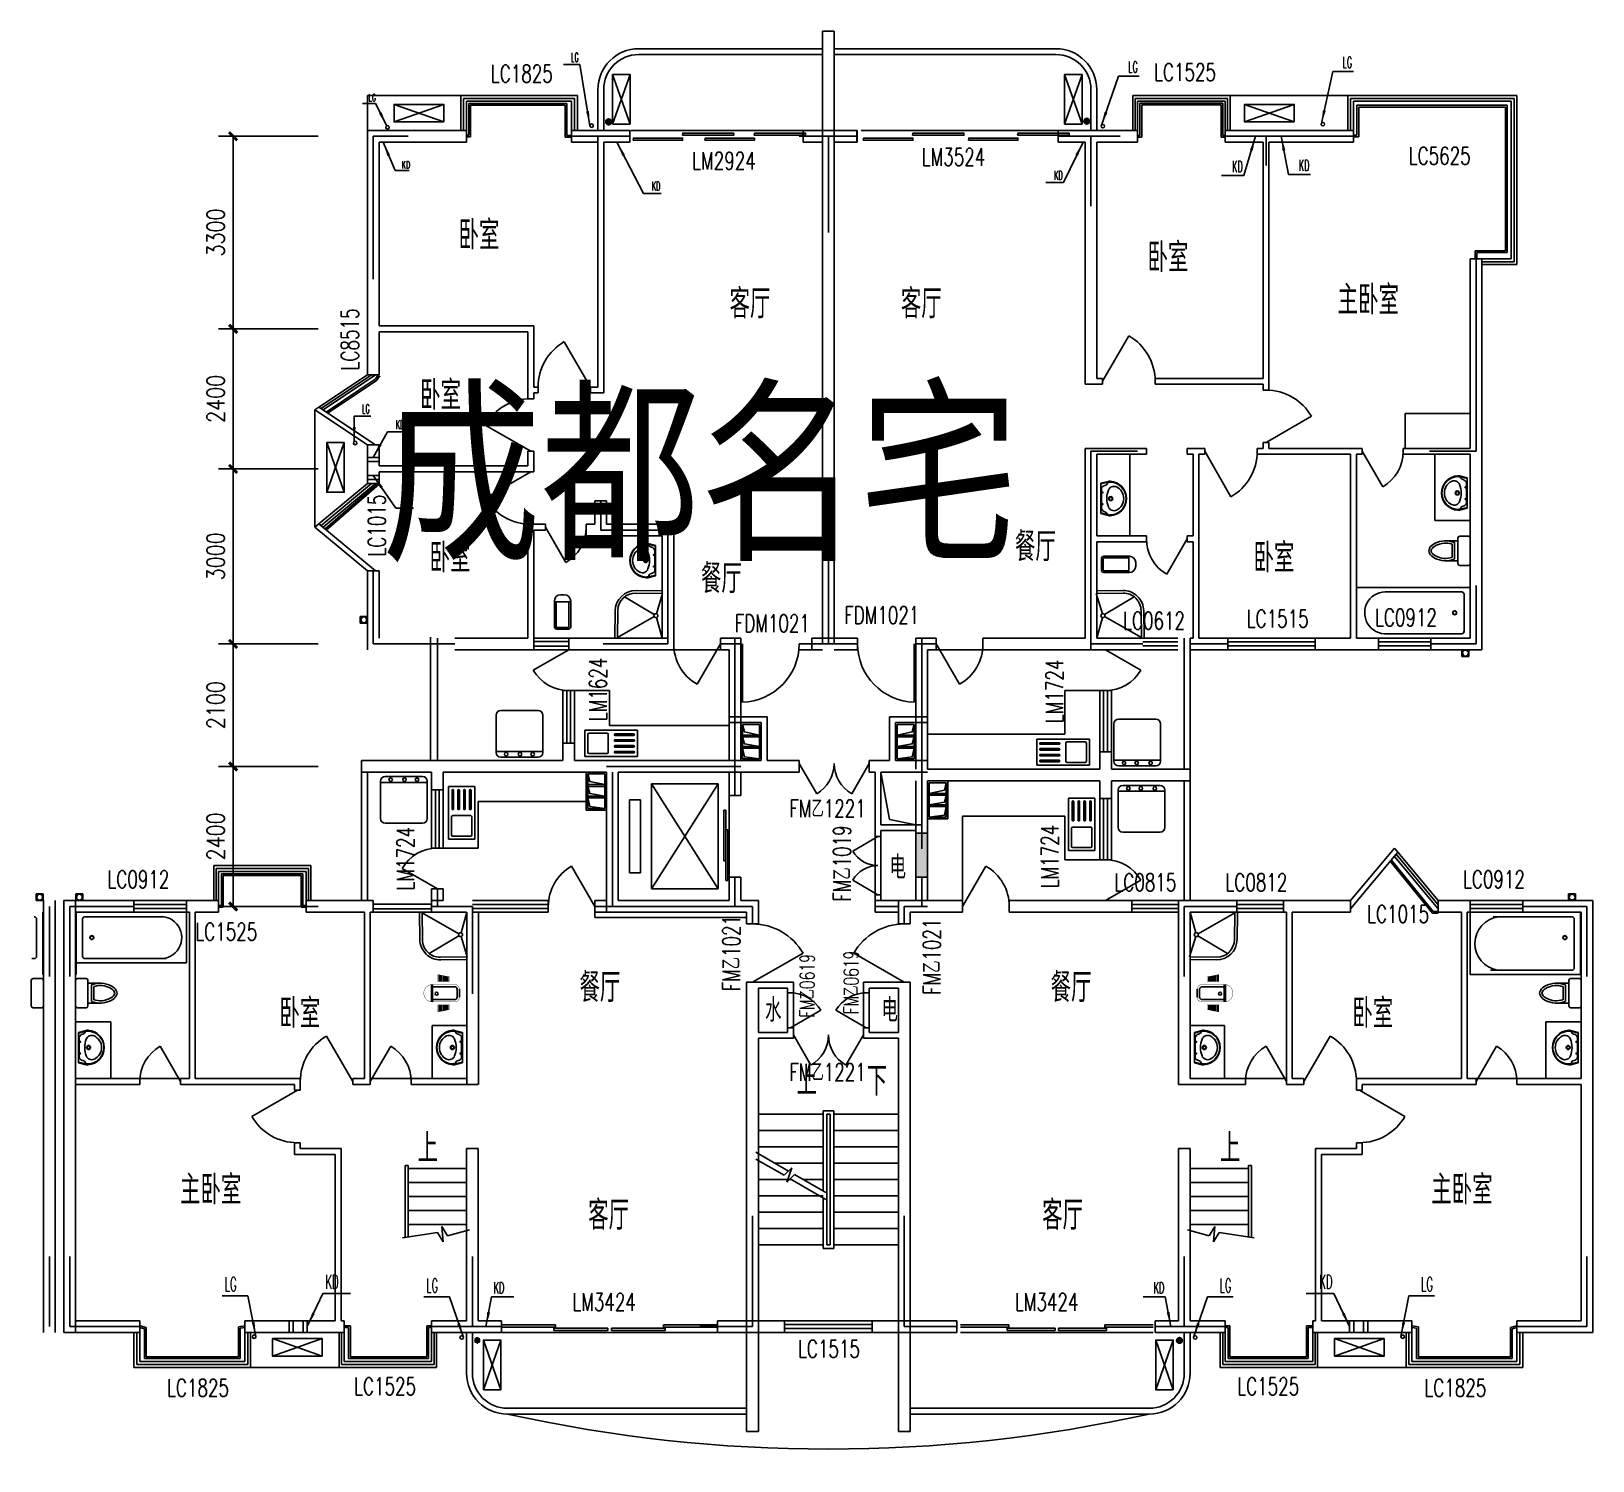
# Model space of a CAD drawing. Header units: millimetres. Extents: x 636 to 27396, y 101 to 24601.
import ezdxf
from ezdxf.enums import TextEntityAlignment as Align

# ---------------------------------------------------------------- set-up
doc = ezdxf.new("R2010")
doc.units = ezdxf.units.MM
doc.linetypes.add('DASH', pattern=[0.35, 0.25, -0.1])
for name, color, linetype in [('AXIS', 3, 'Continuous'), ('CC', 3, 'Continuous'), ('COLUMN', 7, 'Continuous'), ('KW', 9, 'Continuous'), ('PUB_TEXT', 7, 'Continuous'), ('PUB_WINDW', 7, 'Continuous'), ('SB', 7, 'Continuous'), ('STAIR', 2, 'Continuous'), ('W', 3, 'Continuous'), ('WALL', 255, 'Continuous'), ('WC', 4, 'Continuous'), ('WINDOW', 2, 'Continuous'), ('WINDOW_TEXT', 7, 'Continuous')]:
    doc.layers.add(name, color=color, linetype=linetype)
doc.styles.add('-宋体', font='SimSun.ttf', dxfattribs={"width": 0.8})
doc.styles.add('_HZTXT', font='txt', dxfattribs={"width": 0.8, "bigfont": 'HZTXT'})
doc.styles.add('_SIMPLEX', font='SIMPLEX', dxfattribs={"width": 0.8})
doc.styles.add('DIM_FONT', font='SIMPLEX', dxfattribs={"width": 0.8})
doc.styles.add('HZ', font='txt', dxfattribs={"width": 0.7, "height": 5, "bigfont": 'hztxt'})
doc.styles.add('SIMPLEX', font='SIMPLEX.SHX')

msp = doc.modelspace()

# ---------------------------------------------------------------- texts
at = {"layer": 'PUB_TEXT', "style": '-宋体', "width": 0.8}
msp.add_text('成都名宅', height=2500, dxfattribs=at).set_placement((6642, 15793))

# ---------------------------------------------------------------- blocks, each defined once
blk = doc.blocks.new('BL_935')
at = {"color": 7}
for p, q in [((-263, 0), (-295, -133)), ((-251, 0), (-279, -125)), ((-263, 0), (257, 0)), ((246, 0), (279, -123)), ((257, 0), (291, -132)), ((-281, -146), (-282, -151)), ((-173, -14), (173, -14)), ((282, -149), (281, -154))]:
    blk.add_line(p, q, dxfattribs=at)
for centre, radius in [((-103, -29), 10), ((0, -172), 34.6), ((0, -172), 26.5), ((97, -29), 10)]:
    blk.add_circle(centre, radius, dxfattribs=at)
for centre, radius, start, end in [((-198, -157), 100, 166.5223, 183.0993), ((-1, -146), 296, 183.0993, 356.6626), ((-1, -153), 282, 179.6028, 359.8252), ((-181, -147), 100, 167.3558, 179.6028), ((-281, -65), 56.7, 273.3951, 353.0979), ((-157, -80), 68.7, 104.0504, 173.0979), ((-110, -226), 100, 110.6157, 206.5651), ((-1, -516), 410, 69.3843, 110.6157), ((108, -226), 100, 333.4349, 69.3843), ((148, -94), 84.1, 15.0007, 72.4152), ((298, -54), 71.1, 195.0007, 253.6679), ((182, -148), 100, 359.8252, 14.9476), ((195, -157), 100, 356.6626, 14.4987), ((-1, -172), 222, 206.5651, 333.4349)]:
    blk.add_arc(centre, radius, start, end, dxfattribs=at)
blk = doc.blocks.new('_DIMX')
at = {"const_width": 50}
blk.add_lwpolyline([(-70, -70), (70, 70)], dxfattribs=at)
blk = doc.blocks.new('A$C2403669D')
at = {"layer": 'COLUMN'}
blk.add_hatch(color=256, dxfattribs=at).paths.add_polyline_path([(15360, 10255), (15160, 10255), (15160, 9500), (15360, 9500)])
for p, q in [((10410, 23700), (13560, 23700)), ((10410, 23600), (13560, 23600)), ((17560, 23700), (13760, 23700)), ((17560, 23600), (13760, 23600)), ((9963, 22408), (10264, 23258)), ((10264, 22408), (9963, 23258)), ((18007, 22408), (17706, 23258)), ((17706, 22408), (18007, 23258)), ((5760, 22899), (5760, 22300)), ((7360, 22899), (5760, 22899)), ((7360, 22300), (7360, 22899)), ((9360, 22899), (7360, 22899)), ((7360, 22300), (7360, 22899)), ((9310, 22849), (7410, 22849)), ((7410, 22300), (7410, 22849)), ((9260, 22799), (7460, 22799)), ((7460, 22300), (7460, 22799)), ((7497, 22762), (7497, 22218)), ((9179, 22762), (7497, 22762)), ((9179, 22215), (9179, 22762)), ((9260, 22300), (9260, 22799)), ((9310, 22300), (9310, 22849)), ((9360, 22300), (9360, 22899)), ((9710, 22300), (9710, 23000)), ((9810, 22300), (9810, 23000)), ((18160, 22300), (18160, 23000)), ((18260, 22300), (18260, 23000)), ((18877, 22300), (18877, 22899)), ((20543, 22899), (18877, 22899)), ((20502, 22849), (18918, 22849)), ((18918, 22300), (18918, 22849)), ((20460, 22799), (18960, 22799)), ((18960, 22300), (18960, 22799)), ((19000, 22767), (19000, 22215)), ((20420, 22767), (19000, 22767)), ((20420, 22215), (20420, 22767)), ((20460, 22300), (20460, 22799)), ((20502, 22300), (20502, 22849)), ((20543, 22300), (20543, 22899)), ((20543, 22899), (22560, 22899)), ((7068, 22744), (6218, 22444)), ((7068, 22444), (6218, 22744)), ((7527, 22732), (7527, 22188)), ((9149, 22732), (7527, 22732)), ((9149, 22185), (9149, 22732)), ((9918, 22490), (9872, 22490)), ((18132, 22484), (18046, 22484)), ((18112, 22503), (18065, 22503)), ((19030, 22737), (19030, 22185)), ((20390, 22737), (19030, 22737)), ((20390, 22185), (20390, 22737)), ((21643, 22744), (20792, 22444)), ((21643, 22444), (20792, 22744)), ((22719, 22731), (22719, 22219)), ((25293, 22731), (22719, 22731)), ((22749, 22701), (22749, 22189)), ((25263, 22701), (22749, 22701)), ((25263, 20236), (25263, 22701)), ((25293, 20206), (25293, 22731)), ((5760, 22300), (7360, 22300)), ((7497, 22218), (7460, 22218)), ((9260, 22215), (9179, 22215)), ((9945, 22453), (9845, 22453)), ((9944, 22434), (9846, 22434)), ((9938, 22472), (9852, 22472)), ((9934, 22415), (9856, 22415)), ((9902, 22397), (9888, 22397)), ((10274, 22300), (12074, 22300)), ((11506, 22300), (13306, 22300)), ((14220, 22300), (16020, 22300)), ((16020, 22300), (17820, 22300)), ((18138, 22466), (18039, 22466)), ((18137, 22447), (18040, 22447)), ((18128, 22428), (18049, 22428)), ((18095, 22409), (18082, 22409)), ((19000, 22215), (18959, 22215)), ((20460, 22215), (20420, 22215)), ((22719, 22219), (22660, 22219)), ((7527, 22188), (7460, 22188)), ((9260, 22185), (9149, 22185)), ((19030, 22185), (18959, 22185)), ((20460, 22185), (20390, 22185)), ((22749, 22189), (22660, 22189)), ((24745, 20236), (25263, 20236)), ((24745, 20100), (24745, 20236)), ((24775, 20206), (25293, 20206)), ((24775, 20100), (24775, 20206)), ((18360, 18000), (18810, 18779)), ((9585, 17900), (9135, 18679)), ((4931, 17556), (5760, 18109)), ((4966, 17533), (5831, 18109)), ((5001, 17509), (5901, 18109)), ((5894, 18035), (5052, 17473)), ((5915, 18013), (5069, 17448)), ((5948, 18109), (5894, 18035)), ((5972, 18091), (5915, 18013)), ((4931, 17556), (4860, 17509)), ((5760, 16909), (4860, 17509)), ((4860, 15500), (4860, 17509)), ((5901, 16909), (4931, 17556)), ((21160, 16950), (21939, 17400)), ((23544, 17450), (23544, 16850)), ((24660, 17450), (23544, 17450)), ((24660, 16850), (24660, 17450)), ((8560, 16800), (7781, 17250)), ((5364, 16950), (5063, 16099)), ((5063, 16950), (5364, 16099)), ((5960, 16696), (5760, 16696)), ((5960, 16626), (5760, 16626)), ((18826, 15350), (18826, 16750)), ((20110, 16800), (20560, 16020)), ((22810, 16800), (23160, 16193)), ((23544, 16850), (24660, 16850)), ((24055, 16750), (24055, 15615)), ((5960, 16385), (5760, 16385)), ((8560, 16450), (7781, 16000)), ((4931, 15559), (5760, 16250)), ((4966, 15529), (5831, 16250)), ((5001, 15500), (5901, 16250)), ((5944, 16261), (5037, 15473)), ((5964, 16238), (5056, 15451)), ((5960, 16315), (5760, 16315)), ((4931, 15559), (4860, 15500)), ((5901, 14750), (4931, 15559)), ((24055, 15615), (24660, 15615)), ((5760, 14750), (4860, 15500)), ((8810, 15500), (9160, 14893)), ((19810, 15300), (19460, 14693)), ((24450, 15265), (24254, 15265)), ((24450, 14875), (24450, 15315)), ((24480, 15345), (24630, 15345)), ((24660, 14875), (24660, 15315)), ((18819, 15002), (18380, 15002)), ((18809, 15002), (18809, 14723)), ((24350, 15207), (24350, 15095)), ((24350, 14983), (24350, 15095)), ((24390, 15235), (24390, 15095)), ((24390, 14955), (24390, 15095)), ((18340, 14962), (18340, 14763)), ((18370, 14962), (18370, 14763)), ((18809, 14972), (18380, 14972)), ((18380, 14753), (18809, 14753)), ((18380, 14723), (18819, 14723)), ((18929, 14833), (18929, 14892)), ((24450, 14925), (24254, 14925)), ((24630, 14845), (24480, 14845)), ((22710, 14466), (22710, 13600)), ((22710, 14466), (24660, 14466)), ((24660, 13600), (24660, 14466)), ((8965, 14232), (8965, 13792)), ((8965, 14222), (9244, 14222)), ((8995, 14222), (8995, 13792)), ((9134, 14342), (9075, 14342)), ((9214, 13792), (9214, 14222)), ((9244, 13792), (9244, 14232)), ((23255, 14390), (23288, 14390)), ((23288, 14390), (24513, 14390)), ((23969, 14390), (24513, 14390)), ((24553, 14350), (24553, 14339)), ((24553, 14350), (24553, 14284)), ((24553, 13719), (24553, 14341)), ((5639, 13970), (5639, 13853)), ((5760, 13970), (5639, 13970)), ((5760, 13853), (5760, 13970)), ((5639, 13853), (5760, 13853)), ((9005, 13782), (9204, 13782)), ((9005, 13752), (9204, 13752)), ((23239, 13674), (23258, 13674)), ((23258, 13674), (24470, 13674)), ((24470, 13674), (24514, 13674)), ((24554, 13706), (24554, 13782)), ((24554, 13714), (24554, 13729)), ((6842, 11513), (6842, 13613)), ((6960, 11500), (6960, 13500)), ((9210, 13400), (8604, 13050)), ((11810, 13400), (11010, 13400)), ((11810, 13500), (11410, 12807)), ((12188, 13500), (12188, 12500)), ((13160, 13400), (13560, 13400)), ((14160, 13400), (13760, 13400)), ((15132, 13500), (15132, 12500)), ((15510, 13500), (15910, 12807)), ((15510, 13400), (16310, 13400)), ((18410, 13400), (19016, 13050)), ((19049, 13600), (19649, 13600)), ((19649, 13533), (19049, 13533)), ((19649, 13466), (19049, 13466)), ((19049, 13400), (19649, 13400)), ((19760, 11350), (19760, 13500)), ((19860, 11350), (19860, 13600)), ((20503, 13600), (22003, 13600)), ((22003, 13533), (20503, 13533)), ((22003, 13466), (20503, 13466)), ((20503, 13400), (22003, 13400)), ((22710, 13600), (24660, 13600)), ((23085, 13600), (23985, 13600)), ((23985, 13533), (23085, 13533)), ((23985, 13466), (23085, 13466)), ((23085, 13400), (23985, 13400)), ((24516, 13400), (24516, 13283)), ((24638, 13400), (24516, 13400)), ((24638, 13283), (24638, 13400)), ((24516, 13283), (24638, 13283)), ((9110, 11800), (9110, 12700)), ((9177, 12700), (9177, 11800)), ((9243, 12700), (9243, 11800)), ((9310, 12700), (9910, 12700)), ((9310, 11800), (9310, 12700)), ((9910, 12700), (9910, 12100)), ((18310, 12700), (17710, 12700)), ((17710, 12700), (17710, 11950)), ((18310, 11650), (18310, 12700)), ((18377, 12700), (18377, 11650)), ((18443, 12700), (18443, 11650)), ((18510, 11650), (18510, 12700)), ((11960, 12100), (9910, 12100)), ((12160, 12150), (12510, 12150)), ((12160, 11500), (12160, 12150)), ((12190, 11530), (12190, 12120)), ((12190, 12120), (12480, 12120)), ((12480, 11530), (12480, 12120)), ((12510, 11500), (12510, 12150)), ((15160, 12150), (14810, 12150)), ((14810, 11500), (14810, 12150)), ((14840, 11530), (14840, 12120)), ((15130, 12120), (14840, 12120)), ((15130, 11530), (15130, 12120)), ((15160, 11500), (15160, 12150)), ((15360, 11950), (17710, 11950)), ((12190, 11530), (12480, 11530)), ((15130, 11530), (14840, 11530)), ((5660, 9100), (5660, 11400)), ((5760, 9100), (5760, 11300)), ((9510, 11300), (9860, 11300)), ((9510, 10650), (9510, 11300)), ((9540, 10680), (9540, 11270)), ((9540, 11270), (9830, 11270)), ((9830, 10680), (9830, 11270)), ((9860, 10650), (9860, 11300)), ((12160, 11500), (12510, 11500)), ((13160, 11450), (13460, 10930)), ((14360, 11450), (14060, 10930)), ((14560, 11300), (14708, 10491)), ((15160, 11500), (14810, 11500)), ((6860, 11000), (6860, 10000)), ((6927, 10000), (6927, 11000)), ((6993, 10000), (6993, 11000)), ((7060, 11000), (7060, 10000)), ((15710, 11150), (15360, 11150)), ((15360, 10500), (15360, 11150)), ((15390, 10530), (15390, 11120)), ((15680, 11120), (15390, 11120)), ((15680, 10530), (15680, 11120)), ((15710, 10500), (15710, 11150)), ((19760, 11150), (19760, 9100)), ((19860, 11150), (19860, 9100)), ((9510, 10800), (7660, 10800)), ((7660, 10000), (7660, 10800)), ((18310, 10850), (18310, 9800)), ((18377, 9800), (18377, 10850)), ((18443, 9800), (18443, 10850)), ((18510, 10850), (18510, 9800)), ((9510, 10650), (9860, 10650)), ((9540, 10680), (9830, 10680)), ((11869, 9784), (11869, 10652)), ((11869, 10652), (11903, 10652)), ((11903, 10652), (11903, 9784)), ((14708, 10491), (15160, 10400)), ((15710, 10500), (15360, 10500)), ((15680, 10530), (15390, 10530)), ((15960, 9100), (15960, 10550)), ((15960, 10550), (17710, 10550)), ((17710, 9800), (17710, 10550)), ((11905, 9447), (11905, 10315)), ((11905, 10315), (11940, 10315)), ((11940, 10315), (11940, 9447)), ((14510, 10200), (14077, 9950)), ((14460, 10200), (14460, 9200)), ((14560, 10200), (14560, 9200)), ((7060, 10000), (7660, 10000)), ((22610, 9100), (23360, 10000)), ((22610, 8958), (23419, 9929)), ((23419, 9929), (23360, 10000)), ((23419, 9929), (24110, 9100)), ((3127, 9100), (3127, 9699)), ((3127, 9699), (4793, 9699)), ((3168, 9649), (4752, 9649)), ((3168, 9100), (3168, 9649)), ((4752, 9100), (4752, 9649)), ((4793, 9100), (4793, 9699)), ((6960, 9300), (6354, 9650)), ((9660, 9000), (9260, 9692)), ((11903, 9784), (11869, 9784)), ((15960, 9000), (16360, 9692)), ((15960, 9000), (16360, 9692)), ((18310, 9800), (17710, 9800)), ((24011, 8885), (23287, 9775)), ((24025, 8915), (23310, 9794)), ((23360, 9858), (24110, 8958)), ((23389, 9894), (24110, 9029)), ((3210, 9599), (4710, 9599)), ((3210, 9100), (3210, 9599)), ((3258, 9559), (3258, 9015)), ((4655, 9559), (3258, 9559)), ((3288, 9529), (3288, 8985)), ((4625, 9529), (3288, 9529)), ((4625, 8985), (4625, 9529)), ((4655, 9015), (4655, 9559)), ((4710, 9100), (4710, 9599)), ((11940, 9447), (11905, 9447)), ((14510, 9200), (14077, 9450)), ((18410, 9100), (19016, 9450)), ((86, 9216), (207, 9216)), ((86, 9100), (86, 9216)), ((207, 9100), (86, 9100)), ((207, 9216), (207, 9100)), ((763, 9216), (763, 9100)), ((884, 9216), (763, 9216)), ((763, 9100), (884, 9100)), ((884, 9100), (884, 9216)), ((1760, 9100), (2660, 9100)), ((9860, 9100), (9860, 8900)), ((19660, 9100), (18860, 9100)), ((21460, 9100), (20660, 9100)), ((25560, 9100), (24660, 9100)), ((26345, 9216), (26345, 9100)), ((26466, 9216), (26345, 9216)), ((26345, 9100), (26466, 9100)), ((26466, 9100), (26466, 9216)), ((199, 7833), (199, 8900)), ((771, 7833), (771, 8900)), ((771, 8900), (2710, 8900)), ((2660, 9033), (1760, 9033)), ((2660, 8966), (1760, 8966)), ((1760, 8900), (2660, 8900)), ((2660, 8900), (2660, 8033)), ((3258, 9015), (3210, 9015)), ((3288, 8985), (3210, 8985)), ((4710, 8985), (4625, 8985)), ((4710, 9015), (4655, 9015)), ((9660, 8900), (9660, 8812)), ((12260, 8900), (9660, 8900)), ((12260, 8812), (12260, 8900)), ((18860, 9033), (19660, 9033)), ((18860, 8966), (19660, 8966)), ((19660, 8900), (18860, 8900)), ((20660, 9033), (21460, 9033)), ((20660, 8966), (21460, 8966)), ((21460, 8900), (20660, 8900)), ((24110, 8885), (24011, 8885)), ((24110, 8915), (24025, 8915)), ((26549, 8900), (24610, 8900)), ((24660, 9033), (25560, 9033)), ((24660, 8966), (25560, 8966)), ((24660, 8900), (24660, 7833)), ((25560, 8900), (24660, 8900)), ((26549, 7833), (26549, 8900)), ((92, 8784), (92, 8772)), ((92, 8784), (92, 8718)), ((92, 8153), (92, 8775)), ((878, 8784), (878, 8772)), ((878, 8784), (878, 8718)), ((878, 8153), (878, 8775)), ((2268, 8824), (918, 8824)), ((1462, 8824), (918, 8824)), ((2177, 8824), (2268, 8824)), ((9660, 8812), (12260, 8812)), ((25143, 8824), (25052, 8824)), ((25052, 8824), (26402, 8824)), ((25558, 8824), (26402, 8824)), ((26442, 8784), (26442, 8772)), ((26442, 8784), (26442, 8718)), ((26442, 8153), (26442, 8775)), ((9, 8107), (52, 8107)), ((92, 8139), (92, 8215)), ((92, 8147), (92, 8162)), ((2660, 8033), (771, 8033)), ((878, 8139), (878, 8215)), ((878, 8147), (878, 8162)), ((961, 8107), (918, 8107)), ((2312, 8107), (961, 8107)), ((2192, 8107), (2312, 8107)), ((12360, 7700), (13226, 8200)), ((14960, 7700), (14094, 8200)), ((26442, 7939), (26442, 8215)), ((26442, 7947), (26442, 8162)), ((180, 7764), (30, 7764)), ((790, 7764), (940, 7764)), ((24660, 7833), (26549, 7833)), ((25128, 7907), (25008, 7907)), ((25008, 7907), (26359, 7907)), ((26359, 7907), (26402, 7907)), ((26530, 7764), (26380, 7764)), ((0, 7734), (0, 7294)), ((210, 7734), (210, 7294)), ((760, 7734), (760, 7294)), ((970, 7734), (970, 7294)), ((970, 7684), (1166, 7684)), ((1030, 7654), (1030, 7514)), ((1030, 7374), (1030, 7514)), ((1070, 7626), (1070, 7514)), ((1070, 7402), (1070, 7514)), ((12960, 6920), (12960, 7520)), ((13060, 6920), (13060, 7520)), ((14260, 6920), (14260, 7520)), ((14360, 6920), (14360, 7520)), ((26350, 7684), (26154, 7684)), ((26250, 7626), (26250, 7514)), ((26250, 7402), (26250, 7514)), ((26290, 7654), (26290, 7514)), ((26290, 7374), (26290, 7514)), ((26350, 7734), (26350, 7294)), ((26560, 7734), (26560, 7294)), ((30, 7264), (180, 7264)), ((940, 7264), (790, 7264)), ((970, 7344), (1166, 7344)), ((26350, 7344), (26154, 7344)), ((26380, 7264), (26530, 7264)), ((1365, 7020), (760, 7020)), ((1365, 6050), (1365, 7020)), ((6873, 6960), (7460, 6960)), ((6873, 6050), (6873, 6960)), ((13010, 6920), (13530, 7220)), ((14310, 6920), (13790, 7220)), ((20447, 6960), (19860, 6960)), ((20447, 6050), (20447, 6960)), ((25955, 7020), (26560, 7020)), ((25955, 6050), (25955, 7020)), ((5510, 6000), (5060, 6779)), ((13061, 6799), (13361, 6279)), ((14261, 6799), (13961, 6279)), ((21810, 6000), (22260, 6779)), ((2560, 6000), (2210, 6606)), ((5810, 6000), (6160, 6606)), ((21510, 6000), (21160, 6606)), ((24760, 6000), (25110, 6606)), ((1860, 6050), (2560, 6050)), ((6510, 6050), (5810, 6050)), ((20810, 6050), (21510, 6050)), ((25460, 6050), (24760, 6050)), ((4560, 5850), (3781, 5400)), ((22760, 5850), (23539, 5400)), ((4419, 1900), (4419, 1700)), ((4489, 1900), (4489, 1700)), ((4660, 1900), (4660, 1700)), ((4730, 1900), (4730, 1700)), ((14410, 1900), (12910, 1900)), ((22593, 1900), (22593, 1700)), ((22663, 1900), (22663, 1700)), ((22833, 1900), (22833, 1700)), ((22903, 1900), (22903, 1700)), ((1760, 1700), (1760, 1100)), ((1810, 1700), (1810, 1150)), ((1858, 1785), (1942, 1763)), ((1860, 1700), (1860, 1200)), ((1866, 1814), (1972, 1786)), ((1942, 1763), (1942, 1252)), ((1972, 1786), (1972, 1282)), ((3551, 1796), (3660, 1814)), ((3551, 1282), (3551, 1796)), ((3581, 1771), (3665, 1785)), ((3581, 1252), (3581, 1771)), ((3660, 1700), (3660, 1200)), ((3710, 1700), (3710, 1150)), ((3760, 1700), (3760, 1100)), ((5277, 1700), (5277, 1100)), ((5318, 1700), (5318, 1150)), ((5360, 1700), (5360, 1200)), ((5362, 1815), (5469, 1815)), ((5362, 1785), (5439, 1785)), ((5439, 1785), (5439, 1252)), ((5469, 1815), (5469, 1282)), ((6780, 1815), (6862, 1815)), ((6780, 1282), (6780, 1815)), ((6810, 1785), (6862, 1785)), ((6810, 1252), (6810, 1785)), ((6860, 1700), (6860, 1200)), ((6902, 1700), (6902, 1150)), ((6943, 1700), (6943, 1100)), ((7460, 1700), (7460, 1000)), ((7560, 1700), (7560, 1000)), ((7620, 1607), (7667, 1607)), ((8985, 1830), (8060, 1830)), ((8985, 1790), (8060, 1790)), ((11760, 1700), (8060, 1700)), ((8954, 1771), (9879, 1771)), ((8954, 1731), (8954, 1771)), ((8954, 1731), (9879, 1731)), ((8985, 1790), (8985, 1830)), ((9879, 1771), (9879, 1731)), ((10866, 1771), (9941, 1771)), ((9941, 1771), (9941, 1731)), ((10866, 1731), (9941, 1731)), ((10835, 1790), (10835, 1830)), ((10835, 1830), (11760, 1830)), ((10835, 1790), (11760, 1790)), ((10866, 1731), (10866, 1771)), ((12910, 1833), (14410, 1833)), ((12910, 1766), (14410, 1766)), ((14410, 1700), (12910, 1700)), ((16750, 1830), (15925, 1830)), ((16750, 1790), (15925, 1790)), ((15925, 1700), (19225, 1700)), ((16723, 1771), (17548, 1771)), ((16723, 1731), (16723, 1771)), ((16723, 1731), (17548, 1731)), ((16750, 1790), (16750, 1830)), ((17548, 1771), (17548, 1731)), ((18428, 1771), (17603, 1771)), ((17603, 1771), (17603, 1731)), ((18428, 1731), (17603, 1731)), ((18400, 1830), (19225, 1830)), ((18400, 1790), (18400, 1830)), ((18400, 1790), (19225, 1790)), ((18428, 1731), (18428, 1771)), ((19700, 1607), (19653, 1607)), ((19760, 1700), (19760, 1000)), ((19860, 1700), (19860, 1000)), ((20377, 1700), (20377, 1100)), ((20418, 1700), (20418, 1150)), ((20542, 1815), (20460, 1815)), ((20512, 1785), (20460, 1785)), ((20460, 1700), (20460, 1200)), ((20512, 1252), (20512, 1785)), ((20542, 1282), (20542, 1815)), ((21853, 1815), (21853, 1282)), ((21960, 1815), (21853, 1815)), ((21883, 1785), (21883, 1252)), ((21960, 1785), (21883, 1785)), ((21960, 1700), (21960, 1200)), ((22002, 1700), (22002, 1150)), ((22043, 1700), (22043, 1100)), ((23560, 1700), (23560, 1100)), ((23610, 1700), (23610, 1150)), ((23741, 1771), (23658, 1785)), ((23660, 1700), (23660, 1200)), ((23771, 1796), (23662, 1814)), ((23741, 1252), (23741, 1771)), ((23771, 1282), (23771, 1796)), ((25456, 1814), (25351, 1786)), ((25351, 1786), (25351, 1282)), ((25464, 1785), (25381, 1763)), ((25381, 1763), (25381, 1252)), ((25460, 1700), (25460, 1200)), ((25510, 1700), (25510, 1150)), ((25560, 1700), (25560, 1100)), ((4134, 1295), (4985, 1596)), ((4134, 1596), (4985, 1295)), ((7594, 1570), (7693, 1570)), ((7595, 1551), (7692, 1551)), ((7601, 1589), (7687, 1589)), ((7604, 1532), (7683, 1532)), ((7637, 1514), (7651, 1514)), ((8049, 717), (7749, 1568)), ((7749, 717), (8049, 1568)), ((19271, 717), (19571, 1568)), ((19571, 717), (19271, 1568)), ((19726, 1570), (19627, 1570)), ((19725, 1551), (19628, 1551)), ((19719, 1589), (19633, 1589)), ((19716, 1532), (19637, 1532)), ((19683, 1514), (19669, 1514)), ((23186, 1295), (22335, 1596)), ((23186, 1596), (22335, 1295)), ((1760, 1100), (3760, 1100)), ((1810, 1150), (3710, 1150)), ((1860, 1200), (3660, 1200)), ((1942, 1252), (3581, 1252)), ((1972, 1282), (3551, 1282)), ((5277, 1100), (3710, 1100)), ((5277, 1100), (6943, 1100)), ((5318, 1150), (6902, 1150)), ((5360, 1200), (6860, 1200)), ((5439, 1252), (6810, 1252)), ((5469, 1282), (6780, 1282)), ((22043, 1100), (20377, 1100)), ((22002, 1150), (20418, 1150)), ((21960, 1200), (20460, 1200)), ((21883, 1252), (20512, 1252)), ((21853, 1282), (20542, 1282)), ((22043, 1100), (23610, 1100)), ((25560, 1100), (23560, 1100)), ((25510, 1150), (23610, 1150)), ((25460, 1200), (23660, 1200)), ((25381, 1252), (23741, 1252)), ((25351, 1282), (23771, 1282)), ((8160, 400), (12260, 400)), ((8160, 300), (12260, 300)), ((19160, 400), (15060, 400)), ((19160, 300), (15060, 300))]:
    blk.add_line(p, q)
at = {"linetype": 'DASH'}
for p, q in [((8610, 13600), (8610, 13400)), ((8610, 13540), (9210, 13540)), ((8610, 13460), (9210, 13460)), ((9210, 13600), (9210, 13400)), ((5860, 9100), (5860, 8900)), ((6860, 9100), (6860, 8900)), ((5860, 9040), (6860, 9040)), ((5860, 8960), (6860, 8960))]:
    blk.add_line(p, q, dxfattribs=at)
for points in [[(10264, 22408), (9963, 22408), (9963, 23258), (10264, 23258)], [(17706, 22408), (18007, 22408), (18007, 23258), (17706, 23258)], [(7068, 22444), (7068, 22744), (6218, 22744), (6218, 22444)], [(21643, 22444), (21643, 22744), (20792, 22744), (20792, 22444)], [(11158, 22220), (11164, 22253), (12038, 22253), (12038, 22216)], [(12390, 22220), (12396, 22253), (13270, 22253), (13270, 22216)], [(15104, 22220), (15110, 22253), (15984, 22253), (15984, 22216)], [(16904, 22220), (16910, 22253), (17784, 22253), (17784, 22216)], [(10313, 22134), (10318, 22167), (11162, 22167), (11162, 22130)], [(11545, 22134), (11551, 22167), (12394, 22167), (12394, 22130)], [(14259, 22134), (14265, 22167), (15108, 22167), (15108, 22130)], [(16059, 22134), (16065, 22167), (16908, 22167), (16908, 22130)], [(5063, 16950), (5364, 16950), (5364, 16099), (5063, 16099)], [(4134, 1596), (4134, 1295), (4985, 1295), (4985, 1596)], [(7749, 717), (8049, 717), (8049, 1568), (7749, 1568)], [(19571, 717), (19271, 717), (19271, 1568), (19571, 1568)], [(23186, 1596), (23186, 1295), (22335, 1295), (22335, 1596)]]:
    blk.add_lwpolyline(points, close=True)
for centre, radius in [((9895, 22446), 50), ((18089, 22459), 50), ((6104, 22352), 30), ((9604, 22381), 30), ((18365, 22373), 30), ((22135, 22406), 30), ((5551, 16942), 30), ((5700, 13912), 50), ((24393, 14033), 33.3), ((24393, 14033), 30.7), ((24578, 13342), 50), ((145, 9158), 50), ((825, 9158), 50), ((26407, 9158), 50), ((1038, 8466), 33.3), ((1038, 8466), 30.7), ((26282, 8466), 33.3), ((26282, 8466), 30.7), ((3821, 1626), 30), ((7377, 1613), 30), ((19676, 1563), 50), ((19946, 1613), 30), ((23502, 1626), 30)]:
    blk.add_circle(centre, radius)
for centre, radius, start, end in [((10410, 23000), 700, 90, 180), ((10410, 23000), 600, 90, 180), ((17560, 23000), 700, 0, 90), ((17560, 23000), 600, 0, 90), ((18360, 18000), 900, 0, 60), ((9585, 17900), 900, 120, 180), ((8560, 16800), 900, 90, 150), ((21160, 16950), 900, 30, 90), ((20110, 16800), 900, 300, 0), ((22810, 16800), 700, 300, 0), ((8560, 16450), 900, 210, 270), ((8810, 15500), 700, 300, 0), ((19810, 15300), 700, 180, 240), ((24237, 14865), 401, 67.5464, 118.0239), ((24480, 15315), 30, 90, 180), ((24630, 15315), 30, 0, 90), ((18380, 14962), 40, 90, 180), ((18819, 14892), 110, 0, 90), ((24082, 15083), 133, 153.8281, 174.9695), ((24082, 15107), 133, 185.0305, 206.1719), ((24127, 15045), 191, 114.2933, 149.2371), ((24127, 15146), 191, 210.7629, 245.7067), ((24082, 15083), 92.8, 153.8281, 174.9695), ((24082, 15107), 92.8, 185.0305, 206.1719), ((24127, 15045), 151, 114.2933, 149.2371), ((24127, 15146), 151, 210.7629, 245.7067), ((24237, 14865), 361, 71.7383, 118.0239), ((24237, 15325), 361, 241.9761, 288.2617), ((18380, 14763), 40, 180, 270), ((18380, 14962), 10, 90, 180), ((18380, 14763), 10, 180, 270), ((18819, 14833), 110, 270, 0), ((24237, 15325), 401, 241.9761, 292.4536), ((24480, 14875), 30, 180, 270), ((24630, 14875), 30, 270, 0), ((9075, 14232), 110, 90, 180), ((9134, 14232), 110, 0, 90), ((23211, 14033), 360, 83.1042, 274.4074), ((24513, 14350), 40, 0, 90), ((24513, 14350), 40, 79.824, 90), ((9005, 13792), 40, 180, 270), ((9005, 13792), 10, 180, 270), ((9204, 13792), 40, 270, 0), ((9204, 13792), 10, 270, 0), ((24514, 13714), 40, 270, 0), ((24513, 13719), 40, 350.4293, 0), ((11810, 13500), 800, 180, 240), ((12160, 13500), 1000, 271.6231, 0), ((15160, 13500), 1000, 180, 268.3769), ((15510, 13500), 800, 300, 0), ((9210, 13400), 700, 210, 270), ((18410, 13400), 700, 270, 330), ((13160, 11450), 600, 300, 0), ((14360, 11450), 600, 180, 240), ((6960, 9300), 700, 90, 150), ((14510, 10200), 500, 210, 270), ((9660, 9000), 800, 120, 180), ((14510, 9200), 500, 90, 150), ((15960, 9000), 800, 0, 60), ((15960, 9000), 800, 0, 60), ((18410, 9100), 700, 30, 90), ((52, 8784), 40, 0, 90), ((52, 8784), 40, 79.824, 90), ((918, 8784), 40, 90, 180), ((918, 8784), 40, 90, 100.176), ((2220, 8466), 360, 265.5926, 96.8958), ((12360, 7700), 1000, 30, 90), ((14960, 7700), 1000, 90, 150), ((25203, 8364), 463, 97.4391, 260.6155), ((26402, 8784), 40, 0, 90), ((26402, 8784), 40, 79.824, 90), ((52, 8147), 40, 270, 0), ((52, 8153), 40, 350.4293, 0), ((918, 8153), 40, 180, 189.5707), ((918, 8147), 40, 180, 270), ((-11843, 8153), 38285, 359.691, 0.0003), ((30, 7734), 30, 90, 180), ((180, 7734), 30, 0, 90), ((790, 7734), 30, 90, 180), ((940, 7734), 30, 0, 90), ((26380, 7734), 30, 90, 180), ((26402, 7947), 40, 270, 0), ((26530, 7734), 30, 0, 90), ((1183, 7284), 401, 61.9761, 112.4536), ((1183, 7284), 361, 61.9761, 108.2617), ((1293, 7464), 151, 30.7629, 65.7067), ((1293, 7464), 191, 30.7629, 65.7067), ((1338, 7502), 92.8, 5.0305, 26.1719), ((1338, 7526), 92.8, 333.8281, 354.9695), ((1338, 7502), 133, 5.0305, 26.1719), ((1338, 7526), 133, 333.8281, 354.9695), ((13010, 6920), 600, 30, 90), ((14310, 6920), 600, 90, 150), ((25982, 7502), 133, 153.8281, 174.9695), ((25982, 7526), 133, 185.0305, 206.1719), ((26027, 7464), 191, 114.2933, 149.2371), ((25982, 7502), 92.8, 153.8281, 174.9695), ((25982, 7526), 92.8, 185.0305, 206.1719), ((26027, 7464), 151, 114.2933, 149.2371), ((26137, 7284), 401, 67.5464, 118.0239), ((26137, 7284), 361, 71.7383, 118.0239), ((30, 7294), 30, 180, 270), ((180, 7294), 30, 270, 0), ((790, 7294), 30, 180, 270), ((940, 7294), 30, 270, 0), ((1183, 7744), 401, 247.5464, 298.0239), ((1183, 7744), 361, 251.7383, 298.0239), ((1293, 7565), 151, 294.2933, 329.2371), ((1293, 7565), 191, 294.2933, 329.2371), ((26027, 7565), 191, 210.7629, 245.7067), ((26027, 7565), 151, 210.7629, 245.7067), ((26137, 7744), 401, 241.9761, 292.4536), ((26137, 7744), 361, 241.9761, 288.2617), ((26380, 7294), 30, 180, 270), ((26530, 7294), 30, 270, 0), ((5510, 6000), 900, 120, 180), ((13061, 6799), 600, 300, 0), ((14261, 6799), 600, 180, 240), ((21810, 6000), 900, 0, 60), ((2560, 6000), 700, 120, 180), ((5810, 6000), 700, 0, 60), ((21510, 6000), 700, 120, 180), ((24760, 6000), 700, 0, 60), ((4560, 5850), 900, 210, 270), ((22760, 5850), 900, 270, 330), ((8160, 1000), 700, 180, 270), ((8160, 1000), 600, 180, 270), ((19160, 1000), 700, 270, 0), ((19160, 1000), 600, 270, 0), ((13660, 25208), 25508, 257.5483, 282.4517)]:
    blk.add_arc(centre, radius, start, end)
for points in [[(6094, 22376), (5959, 22588), (6004, 22611)], [(9574, 22381), (9509, 22623), (9558, 22632)], [(18335, 22373), (18394, 22617), (18441, 22601)], [(22106, 22397), (22135, 22647), (22184, 22636)], [(6030, 22100), (6149, 21879), (6103, 21859)], [(10035, 22100), (10172, 21889), (10128, 21866)], [(18026, 22100), (17939, 21864), (17894, 21886)], [(20981, 22200), (20933, 21953), (20885, 21967)], [(21422, 22200), (21492, 21958), (21443, 21949)], [(5536, 16968), (5511, 17218), (5561, 17218)], [(5860, 16696), (5960, 16926), (6004, 16902)], [(5860, 16385), (6024, 16194), (5983, 16165)], [(3850, 1631), (3827, 1881), (3778, 1872)], [(4730, 1800), (4859, 2015), (4814, 2036)], [(7793, 1800), (7863, 2041), (7814, 2050)], [(19530, 1800), (19459, 2041), (19508, 2050)], [(22593, 1800), (22463, 2015), (22509, 2036)], [(23472, 1631), (23496, 1881), (23545, 1872)], [(7407, 1613), (7349, 1857), (7301, 1841)], [(19916, 1613), (19974, 1857), (20021, 1841)]]:
    blk.add_solid(points)
at = {"layer": 'AXIS'}
for p, q in [((4918, 22200), (3209, 22200)), ((3459, 22199), (3459, 18901)), ((4918, 18900), (3209, 18900)), ((4918, 18900), (3209, 18900)), ((3459, 18899), (3459, 16501)), ((4918, 16500), (3209, 16500)), ((4918, 16500), (3209, 16500)), ((3459, 16499), (3459, 13501)), ((4918, 13500), (3209, 13500)), ((4918, 13500), (3209, 13500)), ((3459, 13499), (3459, 11401)), ((4918, 11400), (3209, 11400)), ((4918, 11400), (3209, 11400)), ((3459, 11399), (3459, 9001)), ((4918, 9000), (3209, 9000))]:
    blk.add_line(p, q, dxfattribs=at)
at = {"layer": 'COLUMN'}
for p, q in [((5860, 22200), (5860, 19750)), ((6460, 22200), (5860, 22200)), ((9260, 22200), (10260, 22200)), ((9710, 22200), (9710, 20542)), ((14160, 22200), (13160, 22200)), ((13660, 20550), (13660, 22200)), ((18660, 22200), (17598, 22200)), ((18160, 21000), (18160, 22200)), ((22660, 22200), (20460, 22200)), ((21160, 21700), (21160, 22200)), ((24760, 20100), (24760, 16800)), ((18160, 16800), (18960, 16800)), ((18160, 14500), (18160, 16800)), ((24760, 16800), (23960, 16800)), ((9760, 15950), (9760, 15450)), ((13660, 15550), (13660, 13500)), ((9760, 15450), (10910, 15450)), ((10910, 15450), (10910, 13500)), ((5860, 13500), (5860, 14750)), ((18160, 14500), (18160, 13400)), ((24760, 13500), (24760, 14500)), ((7260, 13500), (5860, 13500)), ((6960, 13200), (6960, 13600)), ((10910, 13500), (9802, 13500)), ((11810, 13500), (12160, 13500)), ((12060, 13600), (12060, 10900)), ((14160, 13500), (13160, 13500)), ((15510, 13500), (15160, 13500)), ((15260, 13600), (15260, 9985)), ((19051, 13500), (18160, 13500)), ((19760, 13200), (19760, 13600)), ((19858, 13500), (20503, 13500)), ((23985, 13500), (24760, 13500)), ((12190, 11938), (12480, 11938)), ((12190, 11908), (12480, 11908)), ((15130, 11938), (14840, 11938)), ((15130, 11908), (14840, 11908)), ((12190, 11741), (12480, 11741)), ((12190, 11711), (12480, 11711)), ((15130, 11741), (14840, 11741)), ((15130, 11711), (14840, 11711)), ((12160, 11400), (9860, 11400)), ((9960, 11300), (9960, 9000)), ((9540, 11088), (9830, 11088)), ((9540, 11058), (9830, 11058)), ((9540, 10891), (9830, 10891)), ((9540, 10861), (9830, 10861)), ((15680, 10938), (15390, 10938)), ((15680, 10908), (15390, 10908)), ((15680, 10741), (15390, 10741)), ((15680, 10711), (15390, 10711)), ((15160, 9500), (15160, 10255)), ((15160, 10255), (15360, 10255)), ((15360, 10255), (15360, 9500)), ((12060, 9000), (12060, 9500)), ((15360, 9500), (15160, 9500)), ((15260, 9000), (15260, 9500)), ((15260, 9000), (15260, 9500)), ((6960, 9300), (6960, 9000)), ((310, 9000), (310, 7800)), ((660, 9000), (660, 7800)), ((1760, 9000), (660, 9000)), ((6860, 9000), (7560, 9000)), ((7560, 9000), (7560, 7500)), ((12060, 9000), (9660, 9000)), ((11960, 9002), (12360, 9002)), ((11960, 9000), (12060, 9000)), ((12360, 9002), (12360, 8700)), ((14860, 9000), (14460, 9000)), ((14960, 9002), (14960, 8700)), ((15360, 9002), (14960, 9002)), ((15360, 9000), (15260, 9000)), ((15360, 9000), (15260, 9000)), ((19760, 9000), (19760, 7800)), ((20660, 9000), (19760, 9000)), ((25560, 9000), (26660, 9000)), ((26660, 9000), (26660, 7800)), ((12360, 1800), (12360, 3700)), ((14960, 1800), (14960, 3700)), ((310, 1800), (310, 3000)), ((660, 1800), (660, 3000)), ((7560, 3000), (7560, 1800)), ((19760, 3000), (19760, 1800)), ((26660, 1800), (26660, 3000)), ((1860, 1800), (660, 1800)), ((6860, 1800), (8060, 1800)), ((11460, 1800), (12360, 1800)), ((15860, 1800), (14960, 1800)), ((20460, 1800), (19260, 1800)), ((25460, 1800), (26660, 1800))]:
    blk.add_line(p, q, dxfattribs=at)
for points in [[(12190, 12120), (12221, 11991), (12480, 11938)], [(15130, 12120), (15099, 11991), (14840, 11938)], [(12190, 11908), (12221, 11786), (12480, 11741)], [(15130, 11908), (15099, 11786), (14840, 11741)], [(12190, 11711), (12221, 11564), (12480, 11530)], [(15130, 11711), (15099, 11564), (14840, 11530)], [(9540, 11270), (9571, 11141), (9830, 11088)], [(9540, 11058), (9571, 10936), (9830, 10891)], [(15680, 11120), (15649, 10991), (15390, 10938)], [(9540, 10861), (9571, 10714), (9830, 10680)], [(15680, 10908), (15649, 10786), (15390, 10741)], [(15680, 10711), (15649, 10564), (15390, 10530)]]:
    blk.add_lwpolyline(points, dxfattribs=at)
at = {"layer": 'KW'}
for p, q in [((10676, 14001), (10168, 14306)), ((10820, 14365), (10359, 14370)), ((10820, 14410), (10365, 14415)), ((10820, 14365), (10714, 14016)), ((18250, 14410), (18705, 14415)), ((18250, 14365), (18711, 14370)), ((18250, 14365), (18356, 14016)), ((18394, 14001), (18902, 14306)), ((10000, 13610), (10006, 14066)), ((10045, 13609), (10051, 14071)), ((10045, 13609), (10675, 13967)), ((10714, 13951), (10810, 13600)), ((18356, 13951), (18260, 13600)), ((19025, 13609), (18395, 13967)), ((19025, 13609), (19019, 14071)), ((19070, 13610), (19064, 14066)), ((6652, 8889), (6658, 8434)), ((6697, 8890), (6703, 8429)), ((6697, 8890), (7328, 8532)), ((7366, 8548), (7462, 8900)), ((19956, 8548), (19860, 8900)), ((20625, 8890), (19995, 8532)), ((20625, 8890), (20619, 8429)), ((20670, 8889), (20664, 8434)), ((7328, 8498), (6820, 8193)), ((7472, 8135), (7367, 8483)), ((19850, 8135), (19956, 8483)), ((19994, 8498), (20502, 8193)), ((7472, 8135), (7011, 8129)), ((7473, 8090), (7017, 8084)), ((19850, 8135), (20311, 8129)), ((19850, 8090), (20305, 8084))]:
    blk.add_line(p, q, dxfattribs=at)
for centre in [(10705, 13984), (18365, 13984), (7357, 8516), (19965, 8516)]:
    blk.add_circle(centre, 33.7, dxfattribs=at)
for centre, radius, start, end in [((10360, 14061), 354, 89.2661, 179.2661), ((10355, 14067), 304, 89.2661, 179.2661), ((18710, 14061), 354, 0.7339, 90.7339), ((18715, 14067), 304, 0.7339, 90.7339), ((7013, 8438), 354, 180.7339, 270.7339), ((7007, 8433), 304, 180.7339, 270.7339), ((20310, 8438), 354, 269.2661, 359.2661), ((20315, 8433), 304, 269.2661, 359.2661)]:
    blk.add_arc(centre, radius, start, end, dxfattribs=at)
at = {"layer": 'PUB_TEXT'}
for p, q in [((9401, 23427), (9119, 23427)), ((9574, 22381), (9401, 23427)), ((22106, 22397), (22305, 23310)), ((22305, 23310), (22658, 23310)), ((18335, 22373), (18632, 23230)), ((18632, 23230), (18985, 23230)), ((5901, 22761), (5674, 22761)), ((6094, 22376), (5901, 22761)), ((6030, 22100), (6234, 21610)), ((10035, 22100), (10490, 21220)), ((18026, 22100), (17689, 21405)), ((20981, 22200), (20780, 21525)), ((21422, 22200), (21543, 21545)), ((6234, 21610), (6478, 21610)), ((20780, 21525), (20400, 21525)), ((21543, 21545), (21923, 21545)), ((10490, 21220), (10794, 21220)), ((17689, 21405), (17385, 21405)), ((5536, 17403), (5818, 17403)), ((5536, 16968), (5536, 17403)), ((5860, 16696), (6104, 17132)), ((6104, 17132), (6408, 17132)), ((5860, 16385), (6249, 15828)), ((6249, 15828), (6553, 15828)), ((3713, 2329), (3273, 2329)), ((3850, 1631), (3713, 2329)), ((4730, 1800), (4998, 2369)), ((4998, 2369), (5473, 2369)), ((7166, 2309), (6725, 2309)), ((7407, 1613), (7166, 2309)), ((7793, 1800), (7888, 2309)), ((7888, 2309), (8268, 2309)), ((19434, 2309), (19054, 2309)), ((19530, 1800), (19434, 2309)), ((19916, 1613), (20157, 2309)), ((20157, 2309), (20597, 2309)), ((22324, 2369), (21849, 2369)), ((22593, 1800), (22324, 2369)), ((23472, 1631), (23609, 2329)), ((23609, 2329), (24050, 2329))]:
    blk.add_line(p, q, dxfattribs=at)
at = {"layer": 'SB'}
for p, q in [((10387, 12019), (9487, 12019)), ((9487, 12019), (9487, 11569)), ((9539, 11949), (9539, 11639)), ((9869, 11969), (9559, 11969)), ((9889, 11949), (9889, 11639)), ((9994, 11946), (9994, 11941)), ((9994, 11846), (9994, 11841)), ((10327, 11956), (10004, 11956)), ((10327, 11931), (10004, 11931)), ((10327, 11856), (10004, 11856)), ((10327, 11831), (10004, 11831)), ((10337, 11941), (10337, 11946)), ((10337, 11841), (10337, 11846)), ((10387, 11569), (10387, 12019)), ((17233, 11869), (18133, 11869)), ((17233, 11419), (17233, 11869)), ((17283, 11791), (17283, 11796)), ((17293, 11806), (17616, 11806)), ((17293, 11781), (17616, 11781)), ((17626, 11796), (17626, 11791)), ((17731, 11799), (17731, 11489)), ((17751, 11819), (18061, 11819)), ((18081, 11799), (18081, 11489)), ((18133, 11869), (18133, 11419)), ((10387, 11569), (9487, 11569)), ((9869, 11619), (9559, 11619)), ((9994, 11746), (9994, 11741)), ((9994, 11646), (9994, 11641)), ((10327, 11756), (10004, 11756)), ((10327, 11731), (10004, 11731)), ((10327, 11656), (10004, 11656)), ((10327, 11631), (10004, 11631)), ((10337, 11741), (10337, 11746)), ((10337, 11641), (10337, 11646)), ((17283, 11691), (17283, 11696)), ((17283, 11591), (17283, 11596)), ((17293, 11706), (17616, 11706)), ((17293, 11681), (17616, 11681)), ((17293, 11606), (17616, 11606)), ((17293, 11581), (17616, 11581)), ((17626, 11696), (17626, 11691)), ((17626, 11596), (17626, 11591)), ((17233, 11419), (18133, 11419)), ((17283, 11491), (17283, 11496)), ((17293, 11506), (17616, 11506)), ((17293, 11481), (17616, 11481)), ((17626, 11496), (17626, 11491)), ((17751, 11469), (18061, 11469)), ((7149, 11054), (7149, 10154)), ((7149, 11054), (7599, 11054)), ((7212, 10994), (7212, 10671)), ((7222, 11004), (7227, 11004)), ((7237, 10994), (7237, 10671)), ((7312, 10994), (7312, 10671)), ((7322, 11004), (7327, 11004)), ((7337, 10994), (7337, 10671)), ((7412, 10994), (7412, 10671)), ((7422, 11004), (7427, 11004)), ((7437, 10994), (7437, 10671)), ((7512, 10994), (7512, 10671)), ((7522, 11004), (7527, 11004)), ((7537, 10994), (7537, 10671)), ((7599, 11054), (7599, 10154)), ((17777, 10858), (17777, 9958)), ((17777, 10858), (18227, 10858)), ((17840, 10798), (17840, 10475)), ((17850, 10808), (17855, 10808)), ((17865, 10798), (17865, 10475)), ((17940, 10798), (17940, 10475)), ((17950, 10808), (17955, 10808)), ((17965, 10798), (17965, 10475)), ((18040, 10798), (18040, 10475)), ((18050, 10808), (18055, 10808)), ((18065, 10798), (18065, 10475)), ((18140, 10798), (18140, 10475)), ((18150, 10808), (18155, 10808)), ((18165, 10798), (18165, 10475)), ((18227, 10858), (18227, 9958)), ((7199, 10536), (7199, 10226)), ((7529, 10556), (7219, 10556)), ((7227, 10661), (7222, 10661)), ((7327, 10661), (7322, 10661)), ((7427, 10661), (7422, 10661)), ((7527, 10661), (7522, 10661)), ((7549, 10536), (7549, 10226)), ((17855, 10465), (17850, 10465)), ((17955, 10465), (17950, 10465)), ((18055, 10465), (18050, 10465)), ((18155, 10465), (18150, 10465)), ((7529, 10206), (7219, 10206)), ((17827, 10340), (17827, 10030)), ((18157, 10360), (17847, 10360)), ((18177, 10340), (18177, 10030)), ((7599, 10154), (7149, 10154)), ((18227, 9958), (17777, 9958)), ((18157, 10010), (17847, 10010))]:
    blk.add_line(p, q, dxfattribs=at)
for centre, radius, start, end in [((9559, 11949), 20, 90, 180), ((9869, 11949), 20, 0, 90), ((10004, 11946), 10, 90, 180), ((10004, 11941), 10, 180, 270), ((10004, 11846), 10, 90, 180), ((10004, 11841), 10, 180, 270), ((10327, 11946), 10, 0, 90), ((10327, 11941), 10, 270, 0), ((10327, 11846), 10, 0, 90), ((10327, 11841), 10, 270, 0), ((17293, 11796), 10, 90, 180), ((17293, 11791), 10, 180, 270), ((17616, 11796), 10, 0, 90), ((17616, 11791), 10, 270, 0), ((17751, 11799), 20, 90, 180), ((18061, 11799), 20, 0, 90), ((9559, 11639), 20, 180, 270), ((9869, 11639), 20, 270, 0), ((10004, 11746), 10, 90, 180), ((10004, 11741), 10, 180, 270), ((10004, 11646), 10, 90, 180), ((10004, 11641), 10, 180, 270), ((10327, 11746), 10, 0, 90), ((10327, 11741), 10, 270, 0), ((10327, 11646), 10, 0, 90), ((10327, 11641), 10, 270, 0), ((17293, 11696), 10, 90, 180), ((17293, 11691), 10, 180, 270), ((17293, 11596), 10, 90, 180), ((17293, 11591), 10, 180, 270), ((17616, 11696), 10, 0, 90), ((17616, 11691), 10, 270, 0), ((17616, 11596), 10, 0, 90), ((17616, 11591), 10, 270, 0), ((17293, 11496), 10, 90, 180), ((17293, 11491), 10, 180, 270), ((17616, 11496), 10, 0, 90), ((17616, 11491), 10, 270, 0), ((17751, 11489), 20, 180, 270), ((18061, 11489), 20, 270, 0), ((7222, 10994), 10, 90, 180), ((7227, 10994), 10, 0, 90), ((7322, 10994), 10, 90, 180), ((7327, 10994), 10, 0, 90), ((7422, 10994), 10, 90, 180), ((7427, 10994), 10, 0, 90), ((7522, 10994), 10, 90, 180), ((7527, 10994), 10, 0, 90), ((17850, 10798), 10, 90, 180), ((17855, 10798), 10, 0, 90), ((17950, 10798), 10, 90, 180), ((17955, 10798), 10, 0, 90), ((18050, 10798), 10, 90, 180), ((18055, 10798), 10, 0, 90), ((18150, 10798), 10, 90, 180), ((18155, 10798), 10, 0, 90), ((7219, 10536), 20, 90, 180), ((7222, 10671), 10, 180, 270), ((7227, 10671), 10, 270, 0), ((7322, 10671), 10, 180, 270), ((7327, 10671), 10, 270, 0), ((7422, 10671), 10, 180, 270), ((7427, 10671), 10, 270, 0), ((7522, 10671), 10, 180, 270), ((7527, 10671), 10, 270, 0), ((7529, 10536), 20, 0, 90), ((17850, 10475), 10, 180, 270), ((17855, 10475), 10, 270, 0), ((17950, 10475), 10, 180, 270), ((17955, 10475), 10, 270, 0), ((18050, 10475), 10, 180, 270), ((18055, 10475), 10, 270, 0), ((18150, 10475), 10, 180, 270), ((18155, 10475), 10, 270, 0), ((7219, 10226), 20, 180, 270), ((7529, 10226), 20, 270, 0), ((17847, 10340), 20, 90, 180), ((18157, 10340), 20, 0, 90), ((17847, 10030), 20, 180, 270), ((18157, 10030), 20, 270, 0)]:
    blk.add_arc(centre, radius, start, end, dxfattribs=at)
at = {"layer": 'STAIR'}
for p, q in [((10630, 9300), (10630, 11100)), ((10630, 9300), (11770, 11100)), ((10630, 11100), (11770, 9300)), ((10630, 11100), (11770, 11100)), ((11770, 11100), (11770, 9300)), ((10250, 9575), (10250, 10825)), ((10250, 10825), (10440, 10825)), ((10440, 10825), (10440, 9575)), ((11960, 9500), (11960, 10900)), ((10440, 9575), (10250, 9575)), ((10440, 9575), (10250, 9575)), ((11770, 9300), (10630, 9300)), ((7462, 6050), (7462, 7182)), ((19860, 6220), (19860, 7182)), ((12462, 5440), (13572, 5440)), ((13572, 5500), (13572, 4121)), ((13752, 5500), (13572, 5500)), ((13632, 5440), (13632, 3200)), ((13692, 5440), (13632, 5440)), ((13692, 3200), (13692, 5440)), ((13752, 3140), (13752, 5500)), ((14862, 5440), (13752, 5440)), ((12462, 5160), (13572, 5160)), ((14862, 5160), (13752, 5160)), ((12462, 4880), (13572, 4880)), ((14862, 4880), (13752, 4880)), ((6410, 4560), (6410, 3333)), ((6410, 4560), (6460, 4560)), ((6460, 4560), (6460, 3347)), ((12419, 4787), (12977, 4465)), ((12419, 4671), (12902, 4392)), ((12460, 4721), (12460, 3275)), ((12743, 4600), (13572, 4600)), ((14862, 4600), (13752, 4600)), ((14860, 4721), (14860, 3275)), ((20910, 4560), (20860, 4560)), ((20860, 4560), (20860, 3347)), ((20910, 4560), (20910, 3333)), ((7460, 4510), (6460, 4510)), ((12462, 4320), (13028, 4320)), ((12902, 4392), (13036, 4523)), ((13036, 4523), (12949, 4273)), ((12949, 4273), (13082, 4404)), ((13008, 4331), (13616, 3980)), ((13082, 4404), (13616, 4096)), ((13228, 4320), (13572, 4320)), ((14862, 4320), (13752, 4320)), ((19860, 4510), (20860, 4510)), ((7460, 4270), (6460, 4270)), ((7460, 4030), (6460, 4030)), ((12462, 4040), (13572, 4040)), ((14862, 4040), (13752, 4040)), ((19860, 4270), (20860, 4270)), ((19860, 4030), (20860, 4030)), ((7460, 3790), (6460, 3790)), ((12462, 3760), (13572, 3760)), ((13572, 4005), (13572, 3140)), ((14862, 3760), (13752, 3760)), ((19860, 3790), (20860, 3790)), ((7460, 3550), (6460, 3550)), ((7038, 3517), (7132, 3356)), ((7057, 3253), (7038, 3517)), ((12462, 3480), (13572, 3480)), ((14862, 3480), (13752, 3480)), ((19860, 3550), (20860, 3550)), ((20282, 3517), (20188, 3356)), ((20263, 3253), (20282, 3517)), ((6362, 3320), (6962, 3414)), ((6962, 3414), (7057, 3253)), ((7132, 3356), (7508, 3457)), ((20188, 3356), (19812, 3457)), ((20358, 3414), (20263, 3253)), ((20958, 3320), (20358, 3414)), ((12462, 3200), (13572, 3200)), ((13572, 3140), (13752, 3140)), ((13632, 3200), (13692, 3200)), ((14862, 3200), (13752, 3200))]:
    blk.add_line(p, q, dxfattribs=at)
at = {"layer": 'W'}
for p, q in [((13560, 13500), (13560, 24000)), ((13760, 13500), (13760, 24000))]:
    blk.add_line(p, q, dxfattribs=at)
at = {"layer": 'WALL'}
for p, q in [((13560, 24000), (13760, 24000)), ((13760, 24000), (13560, 24000)), ((13760, 24000), (13760, 24000)), ((7460, 22300), (5760, 22300)), ((5760, 22300), (5760, 18109)), ((7460, 22100), (7460, 22300)), ((9260, 22100), (9260, 22300)), ((10260, 22300), (9260, 22300)), ((10260, 22100), (10260, 22300)), ((13660, 22300), (13226, 22300)), ((13226, 22100), (13226, 22300)), ((13660, 22300), (14150, 22300)), ((14151, 22300), (14150, 22300)), ((14150, 22100), (14150, 22300)), ((14150, 22100), (14150, 22300)), ((14151, 22100), (14151, 22300)), ((18960, 22300), (17598, 22300)), ((17598, 22100), (17598, 22300)), ((18160, 22300), (18026, 22300)), ((18160, 22300), (18026, 22300)), ((18160, 22300), (18026, 22300)), ((18160, 22300), (18959, 22300)), ((18959, 22100), (18959, 22300)), ((18959, 22100), (18959, 22300)), ((18960, 22100), (18960, 22300)), ((22660, 22300), (20460, 22300)), ((20460, 22100), (20460, 22300)), ((22660, 22100), (22660, 22300)), ((5960, 22100), (5960, 18950)), ((7460, 22100), (5960, 22100)), ((9710, 22100), (9260, 22100)), ((9710, 18900), (9710, 22100)), ((10260, 22100), (9810, 22100)), ((9810, 18800), (9810, 22100)), ((13560, 22100), (13226, 22100)), ((13760, 22100), (14150, 22100)), ((14151, 22100), (14150, 22100)), ((18060, 22100), (17598, 22100)), ((18060, 22100), (18026, 22100)), ((18060, 17950), (18060, 22100)), ((18960, 22100), (18260, 22100)), ((18260, 22100), (18959, 22100)), ((18260, 18050), (18260, 22100)), ((21110, 22100), (20460, 22100)), ((21110, 18050), (21110, 22100)), ((22660, 22100), (21210, 22100)), ((21210, 17850), (21210, 22100)), ((24660, 16850), (24660, 20100)), ((24860, 20100), (24660, 20100)), ((24860, 13400), (24860, 20100)), ((8610, 18950), (5960, 18950)), ((8510, 18850), (5960, 18850)), ((5960, 18850), (5960, 18109)), ((8510, 18850), (8510, 17700)), ((8610, 18950), (8610, 17900)), ((9710, 17900), (9710, 18900)), ((9810, 17800), (9810, 18900)), ((5960, 18109), (5760, 18109)), ((18060, 17950), (18360, 17950)), ((18260, 18050), (18360, 18050)), ((18360, 18050), (18360, 17950)), ((19260, 18050), (19260, 17950)), ((19260, 18050), (21110, 18050)), ((19260, 17950), (21110, 17950)), ((21110, 17950), (21110, 17850)), ((8510, 17700), (8610, 17700)), ((8610, 17900), (8685, 17900)), ((8610, 17800), (8610, 17700)), ((8610, 17800), (8685, 17800)), ((8685, 17900), (8685, 17800)), ((9585, 17900), (9710, 17900)), ((9585, 17900), (9585, 17800)), ((9585, 17800), (9810, 17800)), ((21110, 17850), (21210, 17850)), ((5960, 16909), (5760, 16909)), ((5760, 16909), (5760, 16250)), ((5960, 16909), (5960, 16550)), ((21110, 16950), (21210, 16950)), ((21110, 16950), (21110, 16850)), ((21210, 16850), (21210, 16950)), ((8510, 16800), (8510, 16550)), ((8510, 16800), (8610, 16800)), ((8610, 16800), (8610, 16450)), ((18060, 16850), (19110, 16850)), ((18060, 13600), (18060, 16850)), ((18260, 15350), (18260, 16750)), ((18260, 16750), (19110, 16750)), ((19110, 16750), (19110, 16850)), ((19810, 16750), (19810, 16850)), ((19810, 16850), (20110, 16850)), ((19810, 16750), (19910, 16750)), ((19910, 16750), (19910, 15350)), ((20010, 16750), (20110, 16750)), ((20010, 16750), (20010, 13600)), ((20110, 16750), (20110, 16850)), ((21010, 16750), (21010, 16850)), ((21010, 16850), (21110, 16850)), ((21010, 16750), (22610, 16750)), ((21210, 16850), (22810, 16850)), ((22610, 16750), (22610, 13600)), ((22710, 16750), (22810, 16750)), ((22710, 16750), (22710, 13600)), ((22810, 16750), (22810, 16850)), ((23510, 16750), (23510, 16850)), ((23510, 16850), (24660, 16850)), ((23510, 16750), (24660, 16750)), ((24660, 13600), (24660, 16750)), ((8510, 16550), (5960, 16550)), ((5960, 16450), (5960, 16250)), ((8610, 16450), (5960, 16450)), ((5960, 16250), (5760, 16250)), ((9660, 15950), (9860, 15950)), ((9660, 15550), (9660, 15950)), ((9860, 15950), (9860, 15950)), ((9860, 15550), (9860, 15950)), ((8510, 15550), (8810, 15550)), ((8510, 13600), (8510, 15550)), ((8810, 15550), (8810, 15450)), ((9510, 15550), (9510, 15350)), ((9510, 15550), (9660, 15550)), ((9860, 15550), (11010, 15550)), ((11010, 15550), (11010, 13600)), ((8610, 15450), (8810, 15450)), ((8610, 13600), (8610, 15450)), ((9510, 15350), (10810, 15350)), ((10810, 15350), (10810, 13600)), ((19110, 15350), (18260, 15350)), ((19110, 15350), (19110, 15250)), ((19810, 15350), (19810, 15250)), ((19910, 15350), (19810, 15350)), ((19110, 15250), (18260, 15250)), ((18260, 13600), (18260, 15250)), ((19910, 15250), (19810, 15250)), ((19910, 15250), (19910, 13600)), ((5760, 14750), (5760, 13400)), ((5960, 14750), (5760, 14750)), ((5960, 14750), (5960, 13600)), ((8510, 13600), (7260, 13600)), ((11010, 13400), (7260, 13400)), ((10910, 13600), (8610, 13600)), ((11010, 13400), (11010, 13600)), ((12160, 13600), (11810, 13600)), ((11810, 13400), (11810, 13600)), ((11960, 13400), (11810, 13400)), ((11960, 13400), (11960, 11500)), ((12160, 13600), (12160, 11500)), ((13660, 13600), (13376, 13600)), ((13376, 13400), (13376, 13600)), ((13560, 13400), (13376, 13400)), ((13660, 13600), (14159, 13600)), ((13760, 13400), (14159, 13400)), ((14159, 13400), (14159, 13600)), ((14159, 13400), (14159, 13600)), ((15160, 13600), (15160, 11350)), ((15160, 13600), (15510, 13600)), ((15360, 13400), (15360, 11350)), ((15360, 13400), (15510, 13400)), ((15510, 13400), (15510, 13600)), ((16310, 13400), (16310, 13600)), ((16310, 13600), (18060, 13600)), ((16310, 13400), (19049, 13400)), ((18260, 13600), (19049, 13600)), ((18610, 13600), (19050, 13600)), ((19858, 13600), (19858, 13400)), ((19858, 13600), (19858, 13400)), ((19858, 13600), (19910, 13600)), ((19858, 13400), (20503, 13400)), ((19859, 13400), (19859, 13600)), ((19859, 13400), (19859, 13600)), ((20010, 13600), (20503, 13600)), ((20503, 13600), (20503, 13400)), ((22003, 13600), (22003, 13400)), ((22003, 13600), (22610, 13600)), ((22003, 13400), (23085, 13400)), ((22710, 13600), (23085, 13600)), ((23085, 13600), (23085, 13400)), ((23985, 13600), (23985, 13400)), ((23985, 13600), (24660, 13600)), ((23985, 13400), (24860, 13400)), ((12610, 12250), (11960, 12250)), ((12510, 12150), (11960, 12150)), ((12510, 12150), (12510, 11500)), ((12610, 12250), (12610, 11500)), ((14710, 12250), (14710, 11500)), ((14710, 12250), (15360, 12250)), ((14810, 12150), (15360, 12150)), ((14810, 12150), (14810, 11500)), ((9310, 11800), (9110, 11800)), ((9110, 11800), (9110, 11500)), ((9310, 11800), (9310, 11500)), ((18310, 11650), (18310, 11350)), ((18310, 11650), (18510, 11650)), ((18510, 11650), (18510, 11350)), ((5660, 11300), (5660, 11500)), ((5660, 11500), (9110, 11500)), ((5660, 11300), (6860, 11300)), ((6860, 11000), (6860, 11300)), ((7060, 11300), (9860, 11300)), ((7060, 11000), (7060, 11300)), ((9310, 11500), (11960, 11500)), ((9860, 9100), (9860, 11300)), ((10060, 9100), (10060, 11300)), ((10060, 11300), (11960, 11300)), ((12510, 11500), (11960, 11500)), ((12610, 11300), (11960, 11300)), ((11960, 11300), (11960, 10900)), ((12160, 11300), (12160, 10900)), ((13160, 11500), (12610, 11500)), ((13160, 11300), (12610, 11300)), ((13160, 11300), (13160, 11500)), ((14460, 11500), (14360, 11500)), ((14360, 11300), (14360, 11500)), ((14460, 11300), (14360, 11300)), ((14710, 11500), (14460, 11500)), ((14460, 10200), (14460, 11300)), ((14710, 11300), (14560, 11300)), ((14560, 11300), (14560, 10400)), ((14710, 11300), (15360, 11300)), ((14810, 11500), (15360, 11500)), ((18310, 11350), (15360, 11350)), ((19860, 11350), (18510, 11350)), ((19860, 11150), (19860, 11350)), ((7060, 11000), (6860, 11000)), ((15160, 11150), (15160, 9100)), ((15360, 11150), (15360, 9100)), ((18310, 11150), (15360, 11150)), ((18310, 10850), (18310, 11150)), ((18510, 10850), (18510, 11150)), ((19860, 11150), (18510, 11150)), ((12160, 10900), (11960, 10900)), ((18310, 10850), (18510, 10850)), ((14560, 10200), (14460, 10200)), ((15260, 10400), (14560, 10400)), ((15160, 10300), (14560, 10300)), ((14560, 10200), (14560, 10300)), ((11960, 9500), (11960, 9100)), ((12160, 9500), (11960, 9500)), ((12160, 9500), (12160, 9100)), ((210, 9100), (210, 1700)), ((410, 9100), (410, 1700)), ((560, 9100), (560, 1700)), ((1760, 9100), (560, 9100)), ((760, 9100), (760, 1700)), ((1760, 8900), (1760, 9100)), ((2660, 8900), (2660, 9100)), ((2660, 9100), (3210, 9100)), ((3210, 8900), (3210, 9100)), ((4710, 9100), (5860, 9100)), ((4710, 8900), (4710, 9100)), ((6860, 9300), (7060, 9300)), ((6860, 9300), (6860, 9100)), ((6860, 9300), (6860, 9100)), ((6860, 9300), (7060, 9300)), ((7060, 9100), (6860, 9100)), ((6860, 9100), (6860, 9100)), ((7060, 9300), (7060, 9100)), ((7060, 9300), (7060, 9100)), ((8860, 9100), (8860, 8900)), ((9860, 9100), (9660, 9100)), ((9660, 9100), (9660, 8900)), ((11960, 9100), (10060, 9100)), ((12460, 9100), (12160, 9100)), ((12460, 9100), (12460, 8700)), ((14460, 8900), (14460, 9200)), ((14560, 9200), (14460, 9200)), ((14460, 9100), (14860, 9100)), ((14560, 9100), (14560, 9200)), ((14860, 9100), (14860, 8700)), ((14860, 9100), (15160, 9100)), ((14943, 9100), (15960, 9100)), ((15960, 9100), (15960, 8900)), ((16760, 9100), (16760, 8900)), ((16760, 9100), (18860, 9100)), ((18860, 8900), (18860, 9100)), ((19660, 9100), (20660, 9100)), ((19660, 8900), (19660, 9100)), ((20260, 9100), (20460, 9100)), ((20460, 9100), (20460, 9100)), ((20660, 9100), (20660, 8900)), ((21460, 9100), (21460, 8900)), ((22610, 9100), (21460, 9100)), ((22610, 8900), (22610, 9100)), ((24660, 9100), (24110, 9100)), ((24110, 8900), (24110, 9100)), ((24660, 8900), (24660, 9100)), ((25560, 8900), (25560, 9100)), ((25560, 9100), (26760, 9100)), ((26760, 9100), (26760, 1700)), ((210, 8900), (210, 6050)), ((410, 8900), (410, 6050)), ((560, 8900), (560, 6050)), ((760, 8900), (760, 6050)), ((1760, 8900), (760, 8900)), ((2660, 8900), (2660, 8900)), ((2710, 8900), (2660, 8900)), ((2710, 8900), (2710, 6050)), ((2810, 8900), (3210, 8900)), ((2810, 8900), (2810, 6050)), ((4710, 8900), (5710, 8900)), ((5710, 8900), (5710, 6050)), ((7260, 8900), (5810, 8900)), ((5810, 8900), (5810, 5950)), ((7260, 8900), (7460, 8900)), ((7462, 8900), (7462, 5950)), ((7662, 8900), (7662, 5950)), ((12260, 8900), (9660, 8900)), ((12260, 8700), (12260, 8900)), ((14460, 8900), (14860, 8900)), ((15060, 8700), (15060, 8900)), ((15060, 8900), (15960, 8900)), ((16760, 8900), (18860, 8900)), ((19660, 8900), (19660, 5950)), ((20060, 8900), (19860, 8900)), ((19860, 8900), (19860, 6050)), ((20060, 8900), (20660, 8900)), ((21510, 8900), (21460, 8900)), ((21510, 8900), (21510, 5950)), ((22610, 8900), (21610, 8900)), ((21610, 8900), (21610, 6050)), ((24510, 8900), (24110, 8900)), ((24510, 8900), (24510, 6050)), ((24610, 8900), (24610, 6050)), ((24610, 8900), (24660, 8900)), ((24660, 8900), (24660, 8900)), ((25560, 8900), (26560, 8900)), ((26560, 8900), (26560, 6050)), ((12260, 8700), (12460, 8700)), ((15060, 8700), (14860, 8700)), ((12260, 1700), (12260, 7700)), ((12260, 7700), (12460, 7700)), ((12460, 7700), (13060, 7700)), ((12460, 7600), (12460, 7100)), ((12460, 7600), (12960, 7600)), ((12960, 7600), (12960, 7520)), ((12960, 7520), (13060, 7520)), ((13060, 7700), (13060, 7520)), ((14260, 7700), (14260, 7520)), ((14860, 7700), (14260, 7700)), ((14360, 7520), (14260, 7520)), ((14360, 7600), (14360, 7520)), ((14860, 7600), (14360, 7600)), ((15060, 7700), (14860, 7700)), ((14860, 7600), (14860, 7100)), ((15060, 1700), (15060, 7700)), ((12460, 6840), (12460, 7299)), ((14860, 6840), (14860, 7299)), ((12460, 6840), (12960, 6840)), ((12460, 1700), (12460, 6740)), ((12460, 6740), (13060, 6740)), ((12960, 6920), (12960, 6840)), ((12960, 6920), (13060, 6920)), ((13060, 6920), (13060, 6740)), ((14360, 6920), (14260, 6920)), ((14260, 6920), (14260, 6740)), ((14860, 6740), (14260, 6740)), ((14360, 6920), (14360, 6840)), ((14860, 6840), (14360, 6840)), ((14860, 1700), (14860, 6740)), ((210, 5950), (210, 1900)), ((410, 5950), (410, 1900)), ((560, 5950), (560, 1900)), ((1860, 6050), (760, 6050)), ((760, 5950), (760, 1900)), ((1860, 5950), (760, 5950)), ((1860, 6050), (1860, 5950)), ((2560, 6050), (2560, 5950)), ((2710, 6050), (2560, 6050)), ((4510, 5950), (2560, 5950)), ((4610, 6050), (2810, 6050)), ((4510, 5850), (4510, 5950)), ((4610, 6050), (4610, 5950)), ((4610, 5850), (4610, 5950)), ((5710, 6050), (5510, 6050)), ((5510, 6050), (5510, 5950)), ((5810, 5950), (5510, 5950)), ((6510, 6050), (6510, 5950)), ((6510, 6050), (7462, 6050)), ((7660, 5950), (6510, 5950)), ((19660, 5950), (20810, 5950)), ((19660, 5950), (19860, 5950)), ((20810, 6050), (19860, 6050)), ((20810, 6050), (20810, 5950)), ((21510, 5950), (21810, 5950)), ((21610, 6050), (21810, 6050)), ((21810, 6050), (21810, 5950)), ((22710, 6050), (22710, 5950)), ((22710, 6050), (24510, 6050)), ((22710, 5850), (22710, 5950)), ((22810, 5850), (22810, 5950)), ((22810, 5950), (24760, 5950)), ((24610, 6050), (24760, 6050)), ((24760, 6050), (24760, 5950)), ((25460, 6050), (25460, 5950)), ((25460, 6050), (26560, 6050)), ((25460, 5950), (26560, 5950)), ((26560, 5950), (26560, 1900)), ((4610, 5850), (4510, 5850)), ((22710, 5850), (22810, 5850)), ((4510, 4950), (4610, 4950)), ((4510, 4850), (4510, 4950)), ((4510, 4950), (4610, 4950)), ((4510, 4750), (4510, 4950)), ((4610, 4950), (4610, 4850)), ((4610, 4950), (4610, 4850)), ((5310, 4850), (4610, 4850)), ((5310, 4850), (5310, 1900)), ((7660, 4850), (7460, 4850)), ((7460, 4850), (7460, 1900)), ((7660, 4850), (7660, 4850)), ((7660, 4850), (7660, 4850)), ((7660, 4750), (7660, 4850)), ((7660, 4750), (7660, 4850)), ((7660, 4750), (7660, 4850)), ((7660, 4850), (7660, 1900)), ((19660, 4750), (19660, 4850)), ((19660, 4750), (19660, 4850)), ((19660, 4750), (19660, 4850)), ((19660, 4850), (19660, 4850)), ((19660, 4850), (19660, 4850)), ((19660, 4850), (19860, 4850)), ((19660, 4850), (19660, 1900)), ((19860, 4850), (19860, 1900)), ((22010, 4850), (22010, 1900)), ((22010, 4850), (22710, 4850)), ((22710, 4950), (22710, 4850)), ((22810, 4950), (22710, 4950)), ((22810, 4950), (22710, 4950)), ((22710, 4950), (22710, 4850)), ((22810, 4750), (22810, 4950)), ((22810, 4850), (22810, 4950)), ((5210, 4750), (4510, 4750)), ((5210, 4750), (5210, 1900)), ((22110, 4750), (22110, 1900)), ((22110, 4750), (22810, 4750)), ((760, 1900), (1860, 1900)), ((1860, 1700), (1860, 1900)), ((1860, 1700), (1860, 1900)), ((1860, 1700), (1860, 1900)), ((3660, 1900), (5210, 1900)), ((3660, 1700), (3660, 1900)), ((5310, 1900), (5360, 1900)), ((5360, 1700), (5360, 1900)), ((6860, 1700), (6860, 1900)), ((6860, 1900), (7460, 1900)), ((6860, 1700), (6860, 1900)), ((6860, 1700), (6860, 1900)), ((7660, 1900), (8060, 1900)), ((8060, 1700), (8060, 1900)), ((8060, 1700), (8060, 1900)), ((11760, 1900), (12260, 1900)), ((11760, 1700), (11760, 1900)), ((11760, 1700), (11760, 1900)), ((11760, 1900), (12910, 1900)), ((12910, 1700), (12910, 1900)), ((14410, 1900), (15860, 1900)), ((14410, 1700), (14410, 1900)), ((15860, 1900), (15060, 1900)), ((15860, 1700), (15860, 1900)), ((15860, 1700), (15860, 1900)), ((19260, 1700), (19260, 1900)), ((19260, 1700), (19260, 1900)), ((19660, 1900), (19260, 1900)), ((20460, 1900), (19860, 1900)), ((20460, 1700), (20460, 1900)), ((20460, 1700), (20460, 1900)), ((20460, 1700), (20460, 1900)), ((22010, 1900), (21960, 1900)), ((21960, 1700), (21960, 1900)), ((23660, 1900), (22110, 1900)), ((23660, 1700), (23660, 1900)), ((25460, 1700), (25460, 1900)), ((25460, 1700), (25460, 1900)), ((25460, 1700), (25460, 1900)), ((26560, 1900), (25460, 1900)), ((560, 1700), (1860, 1700)), ((3660, 1700), (5360, 1700)), ((6860, 1700), (8060, 1700)), ((11760, 1700), (12910, 1700)), ((12260, 0), (12260, 1700)), ((12460, 0), (12460, 1700)), ((14410, 1700), (15860, 1700)), ((14860, 0), (14860, 1700)), ((15060, 0), (15060, 1700)), ((20460, 1700), (19260, 1700)), ((23660, 1700), (21960, 1700)), ((26760, 1700), (25460, 1700)), ((12460, 0), (12260, 0)), ((12460, 0), (12460, 0)), ((14860, 0), (14860, 0)), ((14860, 0), (15060, 0))]:
    blk.add_line(p, q, dxfattribs=at)
at = {"layer": 'WALL', "color": 7}
for p, q in [((9310, 12700), (9110, 12700)), ((9310, 12700), (9110, 12700)), ((18310, 12700), (18510, 12700)), ((18310, 12700), (18510, 12700)), ((7060, 10000), (6860, 10000)), ((7060, 10000), (6860, 10000)), ((18310, 9800), (18510, 9800)), ((18310, 9800), (18510, 9800))]:
    blk.add_line(p, q, dxfattribs=at)
at = {"layer": 'WC'}
for p, q in [((8046, 12358), (8686, 12358)), ((7966, 12278), (7966, 11638)), ((8766, 12278), (8766, 11638)), ((18554, 12128), (18554, 11488)), ((19274, 12208), (18634, 12208)), ((19354, 12128), (19354, 11488)), ((7966, 11658), (8766, 11658)), ((8046, 11558), (8686, 11558)), ((19354, 11508), (18554, 11508)), ((19274, 11408), (18634, 11408)), ((5986, 10505), (5986, 11145)), ((5986, 11125), (6786, 11125)), ((6066, 11225), (6706, 11225)), ((6786, 10505), (6786, 11145)), ((18626, 10355), (18626, 10995)), ((19426, 10975), (18626, 10975)), ((19346, 11075), (18706, 11075)), ((19426, 10355), (19426, 10995)), ((6066, 10425), (6706, 10425)), ((19346, 10275), (18706, 10275)), ((6988, 7712), (6988, 7828)), ((7018, 7712), (7018, 7822)), ((7038, 7712), (7038, 7818)), ((7068, 7712), (7068, 7812)), ((7088, 7712), (7088, 7808)), ((7118, 7712), (7118, 7802)), ((7138, 7712), (7138, 7798)), ((20182, 7712), (20182, 7798)), ((20202, 7712), (20202, 7802)), ((20232, 7712), (20232, 7808)), ((20252, 7712), (20252, 7812)), ((20282, 7712), (20282, 7818)), ((20302, 7712), (20302, 7822)), ((20332, 7712), (20332, 7828)), ((6857, 7661), (6857, 7364)), ((6877, 7363), (6877, 7663)), ((6877, 7623), (7257, 7623)), ((7297, 7443), (7297, 7583)), ((7337, 7583), (7337, 7443)), ((19983, 7583), (19983, 7443)), ((20023, 7443), (20023, 7583)), ((20443, 7623), (20063, 7623)), ((20443, 7363), (20443, 7663)), ((20463, 7661), (20463, 7364)), ((6877, 7403), (7257, 7403)), ((6988, 7313), (6988, 7197)), ((7018, 7313), (7018, 7203)), ((7038, 7313), (7038, 7207)), ((7068, 7313), (7068, 7213)), ((7088, 7313), (7088, 7217)), ((7118, 7313), (7118, 7223)), ((7138, 7313), (7138, 7227)), ((20443, 7403), (20063, 7403)), ((20182, 7313), (20182, 7227)), ((20202, 7313), (20202, 7223)), ((20232, 7313), (20232, 7217)), ((20252, 7313), (20252, 7213)), ((20282, 7313), (20282, 7207)), ((20302, 7313), (20302, 7203)), ((20332, 7313), (20332, 7197))]:
    blk.add_line(p, q, dxfattribs=at)
at = {"layer": 'WC', "const_width": 6}
for points in [[(7168, 7712), (6968, 7712), (6968, 7832), (7168, 7792)], [(20152, 7712), (20352, 7712), (20352, 7832), (20152, 7792)], [(7168, 7313), (6968, 7313), (6968, 7193), (7168, 7233)], [(20152, 7313), (20352, 7313), (20352, 7193), (20152, 7233)]]:
    blk.add_lwpolyline(points, close=True, dxfattribs=at)
for points in [[(6877, 7363, -1), (6877, 7663), (7257, 7663, -0.414214), (7337, 7583), (7337, 7443, -0.414214), (7257, 7363)], [(20443, 7363, 1), (20443, 7663), (20063, 7663, 0.414214), (19983, 7583), (19983, 7443, 0.414214), (20063, 7363)]]:
    blk.add_lwpolyline(points, format="xyb", close=True, dxfattribs=at)
at = {"layer": 'WC'}
for centre, radius in [((8138, 11610), 30), ((8376, 11610), 30), ((8592, 11610), 30), ((18728, 11460), 30), ((18944, 11460), 30), ((19182, 11460), 30), ((6158, 11173), 30), ((6396, 11173), 30), ((6612, 11173), 30), ((18800, 11023), 30), ((19016, 11023), 30), ((19254, 11023), 30), ((6947, 7505), 25), ((20373, 7505), 25)]:
    blk.add_circle(centre, radius, dxfattribs=at)
for centre, radius, start, end in [((8046, 12278), 80, 90, 180), ((8686, 12278), 80, 0, 90), ((18634, 12128), 80, 90, 180), ((19274, 12128), 80, 0, 90), ((8046, 11638), 80, 180, 270), ((8686, 11638), 80, 270, 0), ((18634, 11488), 80, 180, 270), ((19274, 11488), 80, 270, 0), ((6066, 11145), 80, 90, 180), ((6706, 11145), 80, 0, 90), ((18706, 10995), 80, 90, 180), ((19346, 10995), 80, 0, 90), ((6066, 10505), 80, 180, 270), ((6706, 10505), 80, 270, 0), ((18706, 10355), 80, 180, 270), ((19346, 10355), 80, 270, 0), ((7257, 7583), 40, 0, 90), ((20063, 7583), 40, 90, 180), ((7257, 7443), 40, 270, 0), ((20063, 7443), 40, 180, 270)]:
    blk.add_arc(centre, radius, start, end, dxfattribs=at)
at = {"layer": 'WINDOW'}
for p, q in [((22560, 22899), (22560, 22300)), ((25460, 22899), (22560, 22899)), ((22610, 22849), (22610, 22300)), ((25410, 22849), (22610, 22849)), ((22660, 22799), (22660, 22300)), ((25360, 22799), (22660, 22799)), ((25360, 20100), (25360, 22799)), ((25410, 20050), (25410, 22849)), ((25460, 20000), (25460, 22899)), ((24860, 20100), (25360, 20100)), ((24860, 20050), (25410, 20050)), ((24860, 20000), (25460, 20000)), ((8860, 9100), (7560, 9100)), ((8860, 9033), (7560, 9033)), ((8860, 8967), (7560, 8967)), ((8860, 8900), (7560, 8900))]:
    blk.add_line(p, q, dxfattribs=at)
at = {"layer": 'AXIS'}
for p, rotation in [((3459, 22200), 90), ((3459, 18900), 270), ((3459, 18900), 90), ((3459, 16500), 270), ((3459, 16500), 90), ((3459, 13500), 270), ((3459, 13500), 90), ((3459, 11400), 270), ((3459, 11400), 90), ((3459, 9000), 270)]:
    blk.add_blockref('_DIMX', p, dxfattribs=dict(at, rotation=rotation))
at = {"layer": 'WC', "extrusion": (0, 0, -1), "zscale": -1}
for p, rotation in [((-24610, 16087), 90), ((-18327, 15990), 270), ((-10700, 14929), 90), ((-7388, 6583), 90), ((-7388, 6583), 90), ((-7388, 6583), 90), ((-26510, 6583), 90)]:
    blk.add_blockref('BL_935', p, dxfattribs=dict(at, rotation=rotation))
at = {"layer": 'WC', "rotation": 90}
for p in [(810, 6583), (19932, 6583)]:
    blk.add_blockref('BL_935', p, dxfattribs=at)
at = {"style": 'HZ', "width": 0.7}
for s, p in [('上', (13118, 5764)), ('下', (14318, 5758)), ('上', (6620, 4610)), ('上', (20371, 4610))]:
    blk.add_text(s, height=500, dxfattribs=at).set_placement(p)
at = {"style": 'SIMPLEX', "text_generation_flag": 4, "flags": 9}
for width, p in [(3, (19349, 13200)), (7.5, (21253, 13200)), (4.5, (23535, 13200))]:
    blk.add_attdef('A', text='', height=200, dxfattribs=dict(at, width=width)).set_placement(p, align=Align.MIDDLE)
at = {"style": 'SIMPLEX', "width": 4.5, "flags": 9}
blk.add_attdef('A', text='', height=200, dxfattribs=at).set_placement((2210, 9300), align=Align.MIDDLE)
at = {"style": 'SIMPLEX', "text_generation_flag": 4, "flags": 9}
for width, p in [(4, (19260, 9300)), (4, (21060, 9300)), (4.5, (25110, 9300)), (7.5, (13660, 2100))]:
    blk.add_attdef('A', text='', height=200, rotation=180, dxfattribs=dict(at, width=width)).set_placement(p, align=Align.MIDDLE)
at = {"layer": 'AXIS', "color": 7, "char_height": 300, "attachment_point": 5, "rotation": 90, "style": 'DIM_FONT'}
for s, insert in [('\\A1;3300', (3159, 20550)), ('\\A1;2400', (3159, 17700)), ('\\A1;3000', (3159, 15000)), ('\\A1;2100', (3159, 12450)), ('\\A1;2400', (3159, 10200))]:
    blk.add_mtext(s, dxfattribs=dict(at, insert=insert))
at = {"layer": 'CC', "style": 'HZ', "width": 0.7}
for s, p in [('LC1825', (7876, 23121)), ('LC1525', (19242, 23147)), ('LM3524', (15260, 21695)), ('LC5625', (23606, 21715)), ('LM2924', (11327, 21628)), ('FDM1021', (12057, 13702)), ('FDM1021', (13933, 13841)), ('LC0612', (18709, 13747)), ('LC1515', (20828, 13781)), ('LC0912', (23027, 13802)), ('FM乙1221', (12993, 10528)), ('LC0912', (1305, 9314)), ('LC0815', (18562, 9263)), ('LC0812', (20464, 9263)), ('LC0912', (24535, 9314)), ('LC1015', (22893, 8722)), ('LC1525', (2811, 8419)), ('FM乙1221', (12993, 6010)), ('LM3424', (9273, 2071)), ('LM3424', (16857, 2071)), ('LC1515', (13139, 1269)), ('LC1825', (2326, 599)), ('LC1525', (5533, 626)), ('LC1525', (20667, 626)), ('LC1825', (23874, 599))]:
    blk.add_text(s, height=300, dxfattribs=at).set_placement(p)
for s, height, p in [('LC8515', 300, (5611, 18185)), ('LC1015', 300, (6072, 14995)), ('LM1624', 300, (9861, 12174)), ('LM1724', 300, (17686, 12141)), ('LM1724', 300, (6563, 9273)), ('FM乙1019', 300, (14045, 9081)), ('LM1724', 300, (17605, 9310)), ('FM乙1021', 300, (12146, 7545)), ('FM乙1021', 300, (15583, 7484)), ('FM乙0619', 250, (13423, 7093)), ('FM乙0619', 250, (14176, 7153))]:
    blk.add_text(s, height=height, rotation=90, dxfattribs=at).set_placement(p)
at = {"layer": 'PUB_TEXT'}
for s, height, style, width, p in [('LG', 153.6, '_SIMPLEX', 0.525, (9251, 23475)), ('LG', 192, '_SIMPLEX', 0.525, (22471, 23370)), ('LG', 192, '_SIMPLEX', 0.525, (18798, 23290)), ('LG', 123.2, '_SIMPLEX', 0.525, (5780, 22799)), ('KD', 123.2, '_SIMPLEX', 0.525, (6349, 21649)), ('KD', 192, '_SIMPLEX', 0.525, (20578, 21585)), ('KD', 192, '_SIMPLEX', 0.525, (21721, 21605)), ('KD', 153.6, '_SIMPLEX', 0.525, (10633, 21268)), ('KD', 153.6, '_SIMPLEX', 0.525, (17528, 21453)), ('卧室', 500, '_HZTXT', 0.7, (7323, 20256)), ('卧室', 500, '_HZTXT', 0.7, (19131, 19872)), ('客厅', 500, '_HZTXT', 0.7, (11967, 19079)), ('客厅', 500, '_HZTXT', 0.7, (14903, 19079)), ('主卧室', 500, '_HZTXT', 0.7, (22388, 19144)), ('卧室', 500, '_HZTXT', 0.7, (6664, 17513)), ('LG', 153.6, '_SIMPLEX', 0.525, (5668, 17451)), ('KD', 153.6, '_SIMPLEX', 0.525, (6246, 17180)), ('KD', 153.6, '_SIMPLEX', 0.525, (6391, 15876)), ('卧室', 500, '_HZTXT', 0.7, (6826, 14724)), ('餐厅', 500, '_HZTXT', 0.7, (16858, 14916)), ('卧室', 500, '_HZTXT', 0.7, (20946, 14724)), ('餐厅', 500, '_HZTXT', 0.7, (11477, 14368)), ('电', 400, '_HZTXT', 0.7, (14710, 9471)), ('餐厅', 500, '_HZTXT', 0.7, (9395, 7361)), ('餐厅', 500, '_HZTXT', 0.7, (17469, 7361)), ('卧室', 500, '_HZTXT', 0.7, (4253, 6918)), ('水', 400, '_HZTXT', 0.7, (12576, 7023)), ('水', 400, '_HZTXT', 0.7, (12576, 7023)), ('电', 400, '_HZTXT', 0.7, (14571, 7022)), ('卧室', 500, '_HZTXT', 0.7, (22640, 6918)), ('主卧室', 500, '_HZTXT', 0.7, (2550, 3893)), ('主卧室', 500, '_HZTXT', 0.7, (23993, 3893)), ('客厅', 500, '_HZTXT', 0.7, (9545, 3458)), ('客厅', 500, '_HZTXT', 0.7, (17324, 3458)), ('KD', 240, '_SIMPLEX', 0.525, (5040, 2444)), ('KD', 240, '_SIMPLEX', 0.525, (22072, 2444)), ('LG', 240, '_SIMPLEX', 0.525, (3315, 2404)), ('LG', 240, '_SIMPLEX', 0.525, (6767, 2384)), ('KD', 192, '_SIMPLEX', 0.525, (7922, 2369)), ('KD', 192, '_SIMPLEX', 0.525, (19232, 2369)), ('LG', 240, '_SIMPLEX', 0.525, (20363, 2384)), ('LG', 240, '_SIMPLEX', 0.525, (23816, 2404))]:
    blk.add_text(s, height=height, dxfattribs=dict(at, style=style, width=width)).set_placement(p)
at = {"layer": 'WINDOW_TEXT', "style": 'SIMPLEX', "text_generation_flag": 4, "flags": 9}
blk.add_attdef('A', text='', height=1200, rotation=180, dxfattribs=at).set_placement((13760, 13250), align=Align.MIDDLE)
at = {"layer": 'WINDOW_TEXT', "style": 'SIMPLEX', "text_generation_flag": 4, "width": 3, "flags": 9}
blk.add_attdef('A', text='', height=200, rotation=360, dxfattribs=at).set_placement((8910, 13200), align=Align.MIDDLE)
at = {"layer": 'WINDOW_TEXT', "style": 'SIMPLEX', "flags": 9}
blk.add_attdef('A', text='', height=1200, dxfattribs=at).set_placement((13661, 8599), align=Align.MIDDLE)
at = {"layer": 'WINDOW_TEXT', "style": 'SIMPLEX', "text_generation_flag": 4, "width": 5, "flags": 9}
blk.add_attdef('A', text='', height=200, dxfattribs=at).set_placement((6360, 8700), align=Align.MIDDLE)

# ---------------------------------------------------------------- block references
at = {"layer": 'PUB_WINDW'}
msp.add_blockref('A$C2403669D', (636, 601), dxfattribs=at)

msp.set_redraw_order([(e.dxf.handle, doc.entitydb.next_handle()) for e in msp.query("TEXT MTEXT ATTDEF DIMENSION ARC_DIMENSION")])  # texts and dimensions are drawn at this point

doc.saveas('drawing.dxf')
